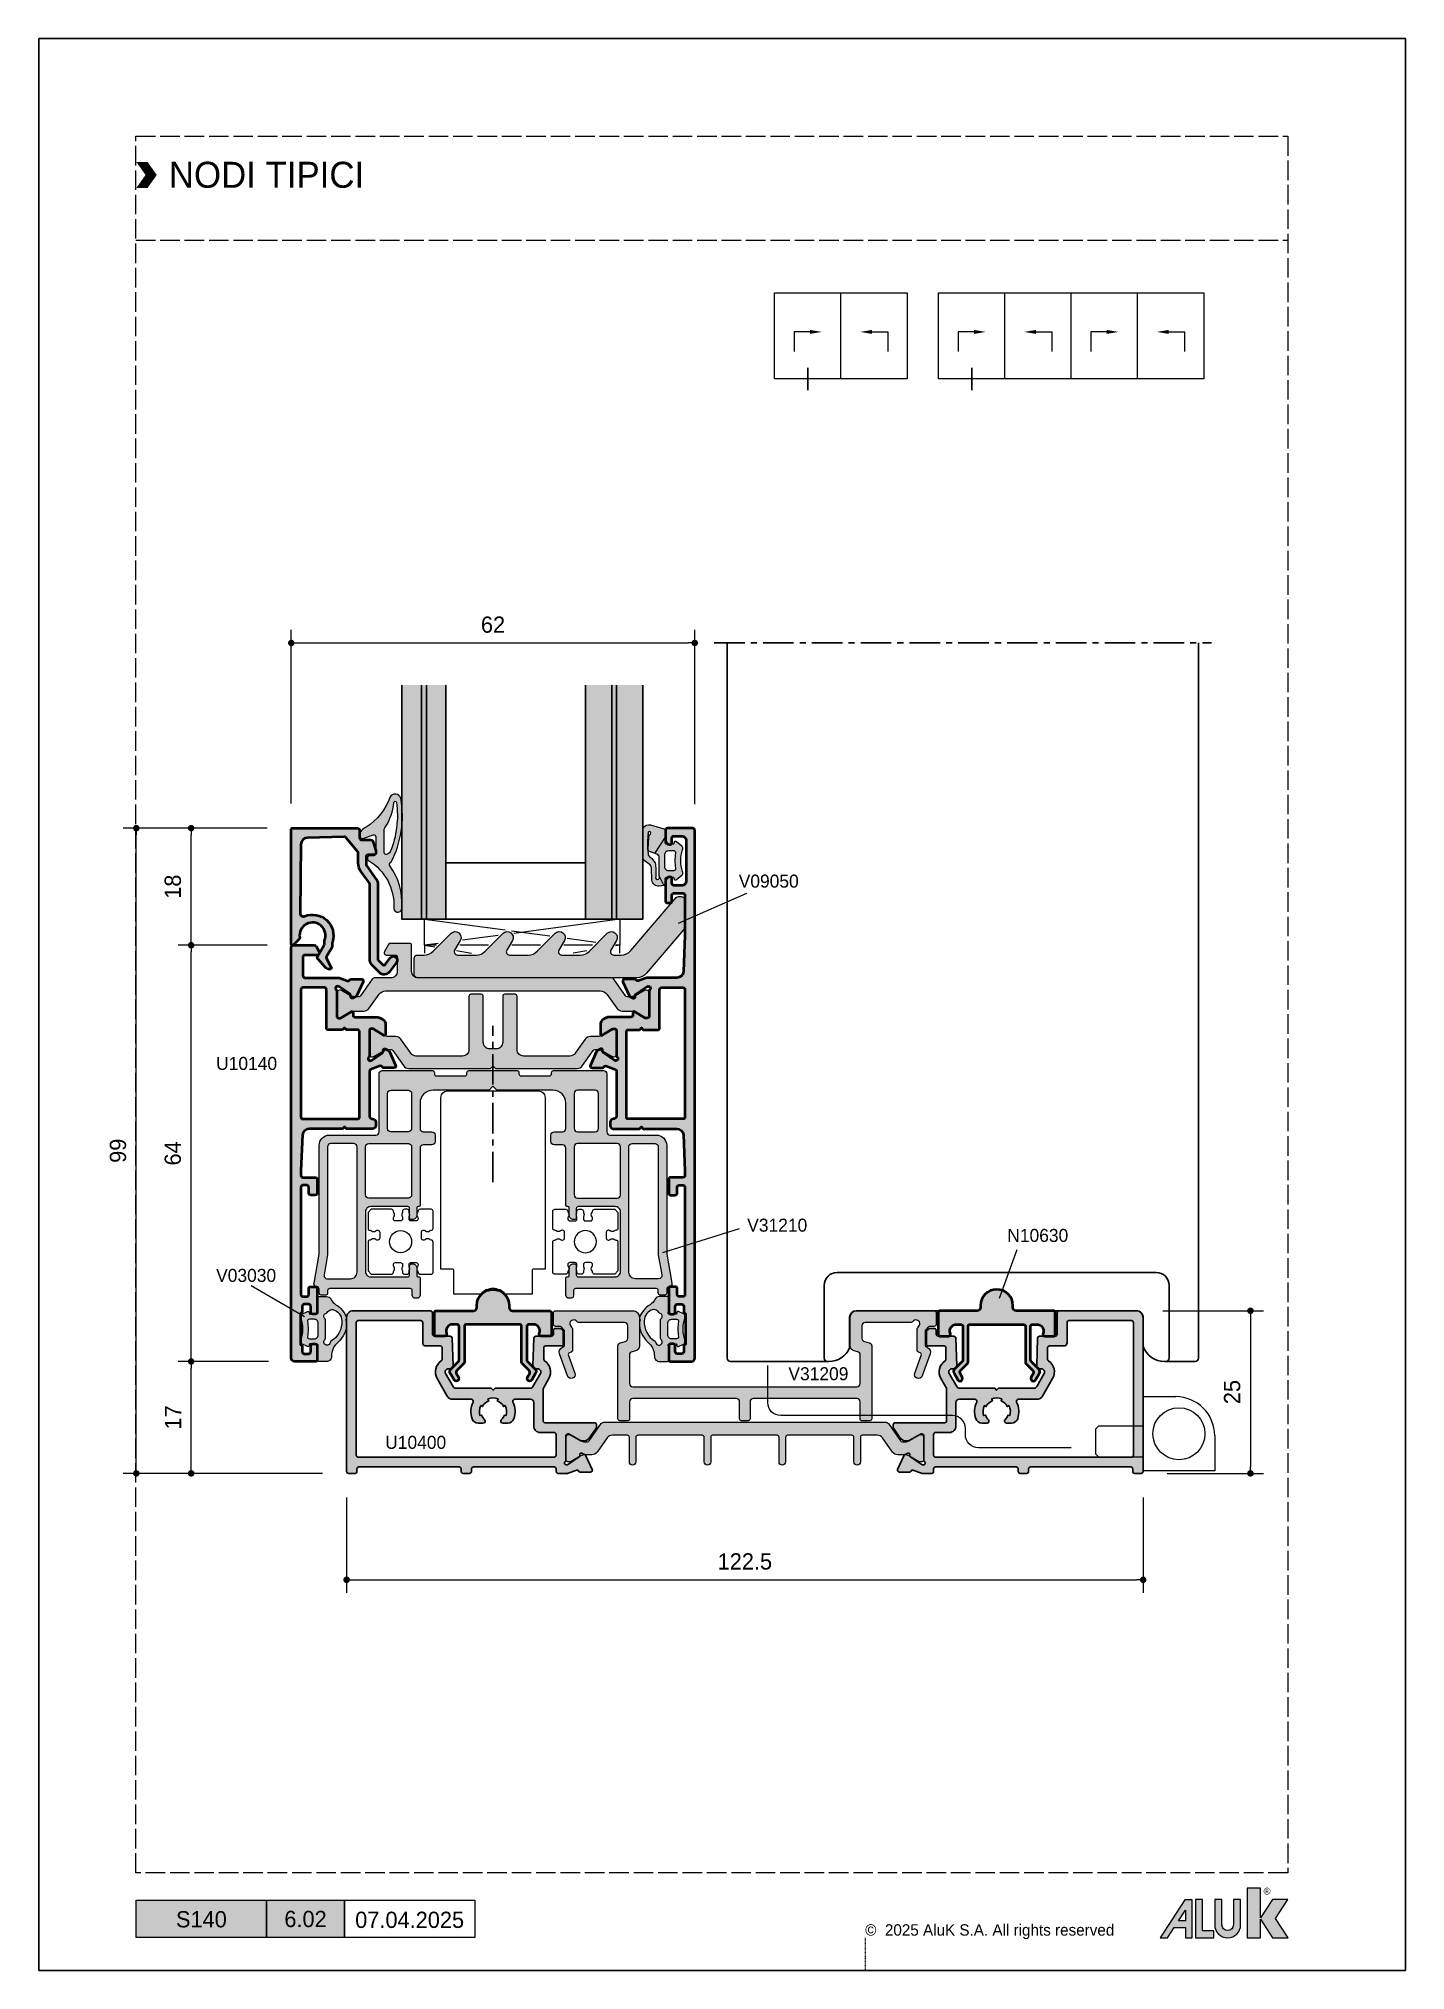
# Paper-space layout 'S6 02' of a CAD drawing. Header units: millimetres. Extents: x 194 to 404, y 37 to 334.
# The model-space entities are those that its viewports show. They can reach past a viewport. Long polylines and large blocks are cut down to what shows.
import ezdxf
from ezdxf.enums import TextEntityAlignment as Align

# ---------------------------------------------------------------- set-up
doc = ezdxf.new("R2010")
doc.units = ezdxf.units.MM
doc.header["$LTSCALE"] = 0.25
doc.header["$MEASUREMENT"] = 0
for name, pattern in [('ACAD_ISO02W100', [15, 12, -3]), ('CENTER', [2, 1.25, -0.25, 0.25, -0.25]), ('DOT2', [0.125, 0, -0.125])]:
    doc.linetypes.add(name, pattern=pattern)
doc.layers.get('0').update_dxf_attribs({"lineweight": 5})
doc.layers.get('Defpoints').update_dxf_attribs({"lineweight": 5})
for name, color, linetype, lineweight in [('01_Accessories', 102, 'Continuous', 9), ('01_Aluminum', 4, 'Continuous', 40), ('01_Axis', 1, 'CENTER', 15), ('01_Dimension', 251, 'Continuous', 9), ('01_External Border', 150, 'Continuous', 20), ('01_Fill Glass', 254, 'Continuous', 0), ('01_Fill Plastic', 253, 'Continuous', 0), ('01_Fill Polyamide', 10, 'Continuous', 0), ('01_Glazing', 6, 'Continuous', 25), ('01_Plastic', 3, 'Continuous', 20), ('01_Polyamide', 201, 'Continuous', 20), ('01_Text', 40, 'Continuous', 25), ('01_Thin line', 8, 'Continuous', 9)]:
    doc.layers.add(name, color=color, linetype=linetype, lineweight=lineweight)
for name, color, linetype in [('01_ALUK Logo', 7, 'Continuous'), ('ASSI', 1, 'CENTER'), ('FINE', 7, 'Continuous'), ('GOMMA', 3, 'Continuous'), ('GROSSA', 4, 'Continuous'), ('QUOTE', 254, 'Continuous'), ('VETRO', 6, 'Continuous')]:
    doc.layers.add(name, color=color, linetype=linetype)
for name, color, linetype, lineweight, true_color in [('01_Fill 2°material', 7, 'Continuous', 0, 0xbfbfbf), ('01_Fill Aluminum', 7, 'Continuous', 0, 0xdcdcdc), ('01_Fill Border Red', 7, 'Continuous', 20, 0xe2001a), ('01_Text [White]', 7, 'Continuous', 25, 0xffffff)]:
    doc.layers.add(name, color=color, linetype=linetype, lineweight=lineweight, true_color=true_color)
doc.layers.add('01_Fill Border Grey', color=7, linetype='Continuous', true_color=0x555655)
doc.layers.add('02_Block Frame', color=7, linetype='Continuous', lineweight=5, true_color=0xe2001a, plot=False)
doc.layers.add('02_Layout Grid', color=252, linetype='DOT2', lineweight=5, plot=False, transparency=0.5)
doc.styles.add('ALUK Main&Secondary Titles', font='GOTHIC.TTF')
doc.styles.add('Aluk Text', font='GOTHIC.TTF')
doc.styles.get("Standard").update_dxf_attribs({"font": 'arial.ttf'})
doc.dimstyles.new('ALUK Manual 1-1', dxfattribs={"dimtxt": 2.5, "dimasz": 1, "dimexe": 2, "dimexo": 4, "dimgap": 1.5, "dimtad": 3, "dimdec": 1, "dimdsep": 46, "dimtxsty": 'Aluk Text', "dimblk": 'DOT', "dimcen": 0, "dimclrd": 256, "dimclre": 256, "dimclrt": 2, "dimaunit": 1, "dimadec": 0, "dimazin": 0, "dimtfac": 0.7, "dimtdec": 1, "dimtmove": 0, "dimatfit": 3, "dimldrblk": 'DOT', "dimfxl": 1, "dimtolj": 2, "dimlwd": -1, "dimlwe": -1, "dimarcsym": 0})

psp = doc.layouts.new('S6 02')

msp = doc.modelspace()

# ---------------------------------------------------------------- texts
at = {"layer": '01_Text', "style": 'Aluk Text'}
for s, p in [('V09050', (367.565, 166.469)), ('U10140', (287.264, 138.439)), ('V31210', (368.872, 113.572)), ('N10630', (408.832, 111.995)), ('V03030', (287.264, 105.851)), ('V31209', (375.197, 90.732)), ('U10400', (313.247, 80.183))]:
    msp.add_text(s, height=2, dxfattribs=at).set_placement(p)
at = {"layer": '01_Text', "insert": (280.001, 276.04), "char_height": 4, "attachment_point": 4, "style": 'ALUK Main&Secondary Titles'}
msp.add_mtext_dynamic_manual_height_columns('NODI TIPICI', width=120.62971, gutter_width=15, heights=[0], dxfattribs=at)
at = {"layer": '01_Text', "style": 'ALUK Main&Secondary Titles'}
msp.add_attdef('07.04.2025', text='', height=2.5, dxfattribs=at).set_placement((317.001, 7.771), align=Align.MIDDLE)
at = {"layer": '01_Text [White]', "color": 7, "ltscale": 0.25, "true_color": 0xffffff, "style": 'Aluk Text'}
msp.add_attdef('6.02', text='', height=2.5, dxfattribs=at).set_placement((301.001, 7.903), align=Align.MIDDLE)

# ---------------------------------------------------------------- blocks, each defined once
blk = doc.blocks.new('serie_')
at = {"layer": '01_Text [White]', "color": 7, "true_color": 0xffffff, "insert": (10, -2.87), "char_height": 2.5, "attachment_point": 5, "style": 'ALUK Main&Secondary Titles'}
blk.add_mtext_dynamic_manual_height_columns('S140', width=20, gutter_width=12.5, heights=[0], dxfattribs=at)
blk = doc.blocks.new('U10140')
at = {"layer": '01_Fill Aluminum', "ltscale": 0.25}
h = blk.add_hatch(color=256, dxfattribs=at)
h.dxf.hatch_style = 1
h.paths.add_polyline_path([(28.2, -8.5), (27.9, -8.2), (28.2, -7.9), (28.2, -2.75, -0.400839), (29.15, -1.75), (34.7, -1.5), (35.4, -1.5, -0.414214), (35.7, -1.8), (35.7, -3.7, 0.414214), (36, -4), (38.1, -4, 0.414214), (38.4, -3.7), (38.4, -3, 0.414214), (38.1, -2.7), (37.2, -2.7, -0.414214), (36.9, -2.4), (36.9, -1.8, -0.414214), (37.2, -1.5), (53.7, -1.5, -0.414214), (54, -1.8), (54, -2.4, -0.414214), (53.7, -2.7), (52.8, -2.7, 0.414214), (52.5, -3), (52.5, -3.7, 0.414214), (52.8, -4), (56.4, -4, 0.414214), (56.7, -3.7), (56.7, -3.3, 0.414214), (56.4, -3), (55.5, -3, -0.414214), (55.2, -2.7), (55.2, -2, -0.414214), (55.5, -1.7), (56.25, -1.7, 0.267949), (56.51, -1.55, -0.267949), (56.77, -1.4), (61.23, -1.4, -0.267949), (61.49, -1.55, 0.267949), (61.75, -1.7), (62.5, -1.7, -0.414214), (62.8, -2), (62.8, -2.7, -0.414214), (62.5, -3), (61.6, -3, 0.414214), (61.3, -3.3), (61.3, -3.7, 0.414214), (61.6, -4), (63.7, -4, 0.414214), (64, -3.7), (64, -0.5, 0.414214), (63.5, 0), (0.3, 0, 0.414214), (0, -0.3), (0, -3.55, 0.267949), (0.15, -3.81), (0.93, -4.26, 0.131652), (1.08, -4.3, 0.569051), (1.5, -4), (1.5, -2.1, -0.414214), (1.8, -1.8), (4.7, -1.8, -0.414214), (5, -2.1), (5, -7.27, 0.086513), (5.02, -7.37), (5.49, -8.67, -0.392793), (5.36, -8.97), (5.34, -8.97, 0.294413), (5.21, -9.19), (5.2, -10.76, 0.548619), (5.62, -11.04), (7.73, -10.09, 0.177976), (7.87, -9.95), (8.11, -9.44, 0.717549), (7.87, -9.15, -0.329769), (7.53, -9.03), (6.41, -7.4), (6.33, -7.22, -0.855531), (6.82, -6.9, 0.213411), (7.05, -7), (10.9, -7, -0.414214), (11.2, -7.3), (11.2, -7.61), (10.23, -9.2, 0.585524), (10.4, -9.5), (10.75, -9.5, -0.414214), (11.05, -9.8), (11.05, -13.21, 0.181148), (11.3, -13.87, 0.307022), (12.22, -14.5), (13.65, -14.5, 0.585524), (13.82, -14.2), (12.85, -12.61), (12.85, -12.3, -0.414214), (13.15, -12), (17, -12, 0.213411), (17.23, -11.9, -0.85546), (17.72, -12.22), (17.64, -12.4), (16.52, -14.03, -0.267949), (16.25, -14.16), (16.13, -14.15, 0.57735), (15.94, -14.44), (16.18, -14.95, 0.177976), (16.32, -15.09), (18.43, -16.04, 0.544467), (18.85, -15.76), (18.84, -14.19, 0.303984), (18.7, -13.97, -0.402738), (18.56, -13.67), (19.09, -12.2, -0.316363), (19.38, -12), (26.2, -12, -0.414214), (26.7, -12.5, 0.414214), (27.2, -13), (27.7, -13, 0.414214), (28.2, -12.5)])
h.paths.add_polyline_path([(26.4, -10.5), (13.3, -10.5, -0.414214), (13, -10.2), (13, -8.5), (12.7, -8.2), (13, -7.9), (13, -5.7, 0.414214), (12.7, -5.4), (6.8, -5.4, -0.414214), (6.5, -5.1), (6.5, -1.8, -0.414214), (6.8, -1.5), (26.4, -1.5, -0.414214), (26.7, -1.8), (26.7, -10.2, -0.414214)], flags=16)
h.paths.add_polyline_path([(64, -58.3, 0.414214), (63.7, -58), (61.6, -58, 0.414214), (61.3, -58.3), (61.3, -58.7, 0.414214), (61.6, -59), (62.5, -59, -0.414214), (62.8, -59.3), (62.8, -60, -0.414214), (62.5, -60.3), (61.75, -60.3, 0.267949), (61.49, -60.45, -0.267949), (61.23, -60.6), (56.77, -60.6, -0.267949), (56.51, -60.45, 0.267949), (56.25, -60.3), (55.5, -60.3, -0.414214), (55.2, -60), (55.2, -59.3, -0.414214), (55.5, -59), (56.4, -59, 0.414214), (56.7, -58.7), (56.7, -58.3, 0.414214), (56.4, -58), (52.8, -58, 0.414214), (52.5, -58.3), (52.5, -59, 0.414214), (52.8, -59.3), (53.7, -59.3, -0.414214), (54, -59.6), (54, -60.2, -0.414214), (53.7, -60.5), (37.2, -60.5, -0.414214), (36.9, -60.2), (36.9, -59.6, -0.414214), (37.2, -59.3), (38.1, -59.3, 0.414214), (38.4, -59), (38.4, -58.3, 0.414214), (38.1, -58), (36, -58, 0.414214), (35.7, -58.3), (35.7, -60.2, -0.414214), (35.4, -60.5), (34.7, -60.5), (29.15, -60.25, -0.400839), (28.2, -59.25), (28.2, -54.1), (27.9, -53.8), (28.2, -53.5), (28.2, -49.5, 0.414214), (27.7, -49), (27.2, -49, 0.414214), (26.7, -49.5, -0.414214), (26.2, -50), (19.38, -50, -0.316363), (19.09, -49.8), (18.56, -48.33, -0.392793), (18.69, -48.03), (18.7, -48.03, 0.294413), (18.84, -47.81), (18.85, -46.24, 0.548619), (18.43, -45.96), (16.32, -46.91, 0.177976), (16.18, -47.05), (15.94, -47.56, 0.717549), (16.18, -47.85, -0.329769), (16.52, -47.97), (17.64, -49.6), (17.72, -49.78, -0.855531), (17.23, -50.1, 0.213411), (17, -50), (13.15, -50, -0.414214), (12.85, -49.7), (12.85, -49.39), (13.82, -47.8, 0.585524), (13.65, -47.5), (12.22, -47.5, 0.307022), (11.3, -48.13, 0.181148), (11.05, -48.79), (11.05, -52.2, -0.414214), (10.75, -52.5), (10.4, -52.5, 0.585524), (10.23, -52.8), (11.2, -54.39), (11.2, -54.7, -0.414214), (10.9, -55), (7.05, -55, 0.213411), (6.82, -55.1, -0.85546), (6.33, -54.78), (6.41, -54.6), (7.53, -52.97, -0.267949), (7.8, -52.84), (7.92, -52.85, 0.57735), (8.11, -52.56), (7.87, -52.05, 0.177976), (7.73, -51.91), (5.62, -50.96, 0.544467), (5.2, -51.24), (5.21, -52.81, 0.303984), (5.35, -53.03, -0.402738), (5.49, -53.33), (5.02, -54.63, 0.086513), (5, -54.73), (5, -59.25, -0.400839), (4.05, -60.25), (-1.5, -60.5), (-7.7, -60.5, -0.414214), (-8, -60.2), (-8, -58.8, -0.414214), (-7.7, -58.5), (-6.8, -58.5, 0.414214), (-6.5, -58.2), (-6.5, -57.8, 0.414214), (-6.8, -57.5), (-9.8, -57.5, 0.414214), (-10.5, -58.2, 0.414214), (-10.2, -58.5), (-9.5, -58.5, -0.414214), (-9.2, -58.8), (-9.2, -60, -0.414214), (-9.9, -60.7), (-16.1, -60.7, -0.414214), (-16.8, -60), (-16.8, -58.8, -0.414214), (-16.5, -58.5), (-15.8, -58.5, 0.414214), (-15.5, -58.2, 0.414214), (-16.2, -57.5), (-17.7, -57.5, 0.414214), (-18, -57.8), (-18, -61.7, 0.414214), (-17.7, -62), (63.5, -62, 0.414214), (64, -61.5)])
h.paths.add_polyline_path([(26.4, -60.5), (6.8, -60.5, -0.414214), (6.5, -60.2), (6.5, -56.9, -0.414214), (6.8, -56.6), (12.7, -56.6, 0.414214), (13, -56.3), (13, -54.1), (12.7, -53.8), (13, -53.5), (13, -51.8, -0.414214), (13.3, -51.5), (26.4, -51.5, -0.414214), (26.7, -51.8), (26.7, -60.2, -0.414214)], flags=16)
at = {"layer": '01_Fill Polyamide', "ltscale": 0.25}
h = blk.add_hatch(color=256, dxfattribs=at)
h.dxf.hatch_style = 1
h.paths.add_polyline_path([(7.01, -14.5, -0.243523), (7.52, -13.52), (9.69, -11.99, 0.243523), (10.11, -11.17), (10.11, -9.71, -0.131571), (10.27, -9.11), (11.08, -7.71, 0.131571), (11.11, -7.61), (11.11, -7.4, 0.414214), (10.71, -7), (7.31, -7, 0.414214), (6.91, -7.4), (6.91, -7.61, 0.131571), (6.94, -7.71), (7.75, -9.11, -0.131571), (7.91, -9.71), (7.91, -10.4, -0.243523), (7.78, -10.64), (5.22, -12.45, 0.243523), (5.01, -12.86), (5.01, -15.3, -0.414214), (4.01, -16.3), (1.81, -16.3, -0.414214), (1.51, -16), (1.51, -14.6, 0.474297), (1.15, -14.31, 0.183081), (0.94, -14.34), (-0.14, -14.96, 0.267949), (-0.29, -15.22), (-0.29, -18.2, 0.414214), (0.01, -18.5), (4.01, -18.5, -0.414214), (5.01, -19.5), (5.01, -49.14, 0.243523), (5.22, -49.55), (7.78, -51.36, -0.243523), (7.91, -51.6), (7.91, -52.29, -0.131571), (7.75, -52.89), (6.94, -54.29, 0.131571), (6.91, -54.39), (6.91, -54.6, 0.414214), (7.31, -55), (10.71, -55, 0.414214), (11.11, -54.6), (11.11, -54.39, 0.131571), (11.08, -54.29), (10.27, -52.89, -0.131571), (10.11, -52.29), (10.11, -50.83, 0.243523), (9.69, -50.01), (7.52, -48.48, -0.243523), (7.01, -47.5)])
h = blk.add_hatch(color=256, dxfattribs=at)
h.dxf.hatch_style = 1
h.paths.add_polyline_path([(18.93, -18.07, 0.243523), (18.51, -17.25), (16.16, -15.59, -0.243523), (16.03, -15.35), (16.03, -14.89, -0.131571), (16.2, -14.29), (17.11, -12.71, 0.131571), (17.13, -12.61), (17.13, -12.4, 0.414214), (16.73, -12), (13.33, -12, 0.414214), (12.93, -12.4), (12.93, -12.61, 0.131571), (12.96, -12.71), (13.87, -14.29, -0.131571), (14.03, -14.89), (14.03, -16.02, 0.243523), (14.46, -16.84), (16.61, -18.36, -0.243523), (17.03, -19.17), (17.03, -26.3, -0.414214), (16.03, -27.3), (7.83, -27.3, 0.414214), (7.53, -27.6), (7.53, -29.2, 0.414214), (7.83, -29.5), (14.93, -29.5, -0.414214), (15.93, -30.5), (15.93, -31.5, -0.414214), (14.93, -32.5), (7.83, -32.5, 0.414214), (7.53, -32.8), (7.53, -34.4, 0.414214), (7.83, -34.7), (16.03, -34.7, -0.414214), (17.03, -35.7), (17.03, -42.83, -0.243523), (16.61, -43.64), (14.46, -45.16, 0.243523), (14.03, -45.98), (14.03, -47.11, -0.131571), (13.87, -47.71), (12.96, -49.29, 0.131571), (12.93, -49.39), (12.93, -49.6, 0.414214), (13.33, -50), (16.73, -50, 0.414214), (17.13, -49.6), (17.13, -49.39, 0.131571), (17.11, -49.29), (16.2, -47.71, -0.131571), (16.03, -47.11), (16.03, -46.65, -0.243523), (16.16, -46.41), (18.51, -44.75, 0.243523), (18.93, -43.93), (18.93, -31.38, 0.198912), (18.91, -31.31), (18.66, -31.07, -0.414214), (18.66, -30.93), (18.91, -30.69, 0.198912), (18.93, -30.62)])
at = {"layer": '01_Aluminum'}
for points in [[(38.4, -3, 0.414214), (38.1, -2.7), (37.2, -2.7, -0.414214), (36.9, -2.4), (36.9, -1.8, -0.414214), (37.2, -1.5), (53.7, -1.5, -0.414214), (54, -1.8), (54, -2.4, -0.414214), (53.7, -2.7), (52.8, -2.7, 0.414214), (52.5, -3), (52.5, -3.7, 0.414214), (52.8, -4), (56.4, -4, 0.414214), (56.7, -3.7), (56.7, -3.3, 0.414214), (56.4, -3), (55.5, -3, -0.414214), (55.2, -2.7), (55.2, -2, -0.414214), (55.5, -1.7), (56.25, -1.7, 0.267949), (56.51, -1.55, -0.267949), (56.77, -1.4), (61.23, -1.4, -0.267949), (61.49, -1.55, 0.267949), (61.75, -1.7), (62.5, -1.7, -0.414214), (62.8, -2), (62.8, -2.7, -0.414214), (62.5, -3), (61.6, -3, 0.414214), (61.3, -3.3), (61.3, -3.7, 0.414214), (61.6, -4), (63.7, -4, 0.414214), (64, -3.7), (64, -0.5, 0.414214), (63.5, 0), (0.3, 0, 0.414214), (0, -0.3), (0, -3.55, 0.267949), (0.15, -3.81), (0.93, -4.26, 0.131652), (1.08, -4.3), (1.2, -4.3, 0.414214), (1.5, -4), (1.5, -2.1, -0.414214), (1.8, -1.8), (4.7, -1.8, -0.414214), (5, -2.1), (5, -7.27, 0.086513), (5.02, -7.37), (5.49, -8.67, -0.392793), (5.36, -8.97), (5.34, -8.97, 0.294413), (5.21, -9.19), (5.2, -10.76, 0.548619), (5.62, -11.04), (7.73, -10.09, 0.177976), (7.87, -9.95), (8.11, -9.44, 0.57735), (7.92, -9.15), (7.8, -9.16, -0.267949), (7.53, -9.03), (6.41, -7.4), (6.33, -7.22, -0.85546), (6.82, -6.9, 0.213411), (7.05, -7), (10.9, -7, -0.414214), (11.2, -7.3), (11.2, -7.52, -0.137872), (11.16, -7.68), (10.23, -9.2, 0.585524), (10.4, -9.5), (10.75, -9.5, -0.414214), (11.05, -9.8), (11.05, -13.21, 0.137872), (11.2, -13.73), (11.37, -14.02, 0.261413), (12.22, -14.5), (13.65, -14.5, 0.585524), (13.82, -14.2), (12.89, -12.68, -0.137872), (12.85, -12.52), (12.85, -12.3, -0.414214), (13.15, -12), (17, -12, 0.213411), (17.23, -11.9, -0.85546), (17.72, -12.22), (17.64, -12.4), (16.52, -14.03, -0.267949), (16.25, -14.16), (16.13, -14.15, 0.57735), (15.94, -14.44), (16.18, -14.95, 0.177976), (16.32, -15.09), (18.43, -16.04, 0.548619), (18.85, -15.76), (18.84, -14.19, 0.294413), (18.7, -13.97), (18.69, -13.97, -0.392793), (18.56, -13.67), (19.09, -12.2, -0.316363), (19.38, -12), (26.2, -12, -0.414214), (26.7, -12.5, 0.414214), (27.2, -13), (27.7, -13, 0.414214), (28.2, -12.5), (28.2, -8.5), (27.9, -8.2), (28.2, -7.9), (28.2, -2.75, -0.400839), (29.15, -1.75), (34.7, -1.5), (35.4, -1.5, -0.414214), (35.7, -1.8), (35.7, -3.7, 0.414214), (36, -4), (38.1, -4, 0.414214), (38.4, -3.7)], [(13, -7.9), (13, -5.7, 0.414214), (12.7, -5.4), (6.8, -5.4, -0.414214), (6.5, -5.1), (6.5, -1.8, -0.414214), (6.8, -1.5), (26.4, -1.5, -0.414214), (26.7, -1.8), (26.7, -10.2, -0.414214), (26.4, -10.5), (13.3, -10.5, -0.414214), (13, -10.2), (13, -8.5), (12.7, -8.2)], [(36.9, -60.2, 0.414214), (37.2, -60.5), (53.7, -60.5, 0.414214), (54, -60.2), (54, -59.6, 0.414214), (53.7, -59.3), (52.8, -59.3, -0.414214), (52.5, -59), (52.5, -58.3, -0.414214), (52.8, -58), (56.4, -58, -0.414214), (56.7, -58.3), (56.7, -58.7, -0.414214), (56.4, -59), (55.5, -59, 0.414214), (55.2, -59.3), (55.2, -60, 0.414214), (55.5, -60.3), (56.25, -60.3, -0.267949), (56.51, -60.45, 0.267949), (56.77, -60.6), (61.23, -60.6, 0.267949), (61.49, -60.45, -0.267949), (61.75, -60.3), (62.5, -60.3, 0.414214), (62.8, -60), (62.8, -59.3, 0.414214), (62.5, -59), (61.6, -59, -0.414214), (61.3, -58.7), (61.3, -58.3, -0.414214), (61.6, -58), (63.7, -58, -0.414214), (64, -58.3), (64, -61.5, -0.414214), (63.5, -62), (-17.7, -62, -0.414214), (-18, -61.7), (-18, -57.8, -0.414214), (-17.7, -57.5), (-16.2, -57.5, -0.414214), (-15.5, -58.2, -0.414214), (-15.8, -58.5), (-16.5, -58.5, 0.414214), (-16.8, -58.8), (-16.8, -60, 0.414214), (-16.1, -60.7), (-9.9, -60.7, 0.414214), (-9.2, -60), (-9.2, -58.8, 0.414214), (-9.5, -58.5), (-10.2, -58.5, -0.414214), (-10.5, -58.2, -0.414214), (-9.8, -57.5), (-6.8, -57.5, -0.414214), (-6.5, -57.8), (-6.5, -58.2, -0.414214), (-6.8, -58.5), (-7.7, -58.5, 0.414214), (-8, -58.8), (-8, -60.2, 0.414214), (-7.7, -60.5), (-1.5, -60.5), (4.05, -60.25, 0.400839), (5, -59.25), (5, -54.73, -0.086513), (5.02, -54.63), (5.49, -53.33, 0.392793), (5.36, -53.03), (5.34, -53.03, -0.294413), (5.21, -52.81), (5.2, -51.24, -0.548619), (5.62, -50.96), (7.73, -51.91, -0.177976), (7.87, -52.05), (8.11, -52.56, -0.57735), (7.92, -52.85), (7.8, -52.84, 0.267949), (7.53, -52.97), (6.41, -54.6), (6.33, -54.78, 0.85546), (6.82, -55.1, -0.213411), (7.05, -55), (10.9, -55, 0.414214), (11.2, -54.7), (11.2, -54.48, 0.137872), (11.16, -54.32), (10.23, -52.8, -0.585524), (10.4, -52.5), (10.75, -52.5, 0.414214), (11.05, -52.2), (11.05, -48.79, -0.137872), (11.2, -48.27), (11.37, -47.98, -0.261413), (12.22, -47.5), (13.65, -47.5, -0.585524), (13.82, -47.8), (12.89, -49.32, 0.137872), (12.85, -49.48), (12.85, -49.7, 0.414214), (13.15, -50), (17, -50, -0.213411), (17.23, -50.1, 0.85546), (17.72, -49.78), (17.64, -49.6), (16.52, -47.97, 0.267949), (16.25, -47.84), (16.13, -47.85, -0.57735), (15.94, -47.56), (16.18, -47.05, -0.177976), (16.32, -46.91), (18.43, -45.96, -0.548619), (18.85, -46.24), (18.84, -47.81, -0.294413), (18.7, -48.03), (18.69, -48.03, 0.392793), (18.56, -48.33), (19.09, -49.8, 0.316363), (19.38, -50), (26.2, -50, 0.414214), (26.7, -49.5, -0.414214), (27.2, -49), (27.7, -49, -0.414214), (28.2, -49.5), (28.2, -53.5), (27.9, -53.8), (28.2, -54.1), (28.2, -59.25, 0.400839), (29.15, -60.25), (34.7, -60.5), (35.4, -60.5, 0.414214), (35.7, -60.2), (35.7, -58.3, -0.414214), (36, -58), (38.1, -58, -0.414214), (38.4, -58.3), (38.4, -59, -0.414214), (38.1, -59.3), (37.2, -59.3, 0.414214), (36.9, -59.6)], [(6.5, -60.2, 0.414214), (6.8, -60.5), (26.4, -60.5, 0.414214), (26.7, -60.2), (26.7, -51.8, 0.414214), (26.4, -51.5), (13.3, -51.5, 0.414214), (13, -51.8), (13, -53.5), (12.7, -53.8), (13, -54.1), (13, -56.3, -0.414214), (12.7, -56.6), (6.8, -56.6, 0.414214), (6.5, -56.9)]]:
    blk.add_lwpolyline(points, format="xyb", close=True, dxfattribs=at)
at = {"layer": '01_Polyamide'}
for points in [[(9.69, -11.99), (7.52, -13.52, 0.243523), (7.01, -14.5), (7.01, -47.5, 0.243523), (7.52, -48.48), (9.69, -50.01, -0.243523), (10.11, -50.83), (10.11, -52.29, 0.131571), (10.27, -52.89), (11.08, -54.29, -0.131571), (11.11, -54.39), (11.11, -54.6, -0.414214), (10.71, -55), (7.31, -55, -0.414214), (6.91, -54.6), (6.91, -54.39, -0.131571), (6.94, -54.29), (7.75, -52.89, 0.131571), (7.91, -52.29), (7.91, -51.6, 0.243523), (7.78, -51.36), (5.22, -49.55, -0.243523), (5.01, -49.14), (5.01, -19.5, 0.414214), (4.01, -18.5), (0.01, -18.5, -0.414214), (-0.29, -18.2), (-0.29, -15.22, -0.267949), (-0.14, -14.96), (0.94, -14.34, -0.131652), (1.09, -14.3), (1.21, -14.3, -0.414214), (1.51, -14.6), (1.51, -16, 0.414214), (1.81, -16.3), (4.01, -16.3, 0.414214), (5.01, -15.3), (5.01, -12.86, -0.243523), (5.22, -12.45), (7.78, -10.64, 0.243523), (7.91, -10.4), (7.91, -9.71, 0.131571), (7.75, -9.11), (6.94, -7.71, -0.131571), (6.91, -7.61), (6.91, -7.4, -0.414214), (7.31, -7), (10.71, -7, -0.414214), (11.11, -7.4), (11.11, -7.61, -0.131571), (11.08, -7.71), (10.27, -9.11, 0.131571), (10.11, -9.71), (10.11, -11.17, -0.243523)], [(15.93, -30.5, 0.414214), (14.93, -29.5), (7.83, -29.5, -0.414214), (7.53, -29.2), (7.53, -27.6, -0.414214), (7.83, -27.3), (16.03, -27.3, 0.414214), (17.03, -26.3), (17.03, -19.17, 0.243523), (16.61, -18.36), (14.46, -16.84, -0.243523), (14.03, -16.02), (14.03, -14.89, 0.131571), (13.87, -14.29), (12.96, -12.71, -0.131571), (12.93, -12.61), (12.93, -12.4, -0.414214), (13.33, -12), (16.73, -12, -0.414214), (17.13, -12.4), (17.13, -12.61, -0.131571), (17.11, -12.71), (16.2, -14.29, 0.131571), (16.03, -14.89), (16.03, -15.35, 0.243523), (16.16, -15.59), (18.51, -17.25, -0.243523), (18.93, -18.07), (18.93, -30.62, -0.198912), (18.91, -30.69), (18.66, -30.93, 0.414214), (18.66, -31.07), (18.91, -31.31, -0.198912), (18.93, -31.38), (18.93, -43.93, -0.243523), (18.51, -44.75), (16.16, -46.41, 0.243523), (16.03, -46.65), (16.03, -47.11, 0.131571), (16.2, -47.71), (17.11, -49.29, -0.131571), (17.13, -49.39), (17.13, -49.6, -0.414214), (16.73, -50), (13.33, -50, -0.414214), (12.93, -49.6), (12.93, -49.39, -0.131571), (12.96, -49.29), (13.87, -47.71, 0.131571), (14.03, -47.11), (14.03, -45.98, -0.243523), (14.46, -45.16), (16.61, -43.64, 0.243523), (17.03, -42.83), (17.03, -35.7, 0.414214), (16.03, -34.7), (7.83, -34.7, -0.414214), (7.53, -34.4), (7.53, -32.8, -0.414214), (7.83, -32.5), (14.93, -32.5, 0.414214), (15.93, -31.5)]]:
    blk.add_lwpolyline(points, format="xyb", close=True, dxfattribs=at)
blk = doc.blocks.new('V09050')
at = {"layer": '01_Fill Plastic'}
blk.add_hatch(color=256, dxfattribs=at).paths.add_polyline_path([(0.78, -5.64, 0.178558), (0.9, -5.32), (0.9, -1, 0.414214), (0.4, -0.5), (0.01, -0.5, 0.219427), (-0.37, -0.68), (-7.31, -8.8, -0.219427), (-8.83, -9.5), (-9.95, -9.5, -0.57735), (-10.39, -8.75), (-9.52, -7.25, 0.876976), (-10.94, -6.16), (-13.69, -8.91, -0.198912), (-15.1, -9.5), (-17.95, -9.5, -0.57735), (-18.39, -8.75), (-17.52, -7.25, 0.876976), (-18.94, -6.16), (-21.69, -8.91, -0.198912), (-23.1, -9.5), (-25.95, -9.5, -0.57735), (-26.39, -8.75), (-25.52, -7.25, 0.876976), (-26.94, -6.16), (-29.69, -8.91, -0.198912), (-31.1, -9.5), (-33.95, -9.5, -0.57735), (-34.39, -8.75), (-33.52, -7.25, 0.876976), (-34.94, -6.16), (-37.69, -8.91, -0.198912), (-39.1, -9.5), (-40.1, -9.5, 0.414214), (-40.6, -10), (-40.6, -12.5, 0.414214), (-40.1, -13), (-6.43, -13, 0.219427), (-4.91, -12.3)])
at = {"layer": '01_Plastic'}
blk.add_lwpolyline([(-40.6, -10, -0.414214), (-40.1, -9.5), (-39.1, -9.5, 0.198912), (-37.69, -8.91), (-34.94, -6.16, -0.876976), (-33.52, -7.25), (-34.39, -8.75, 0.57735), (-33.95, -9.5), (-31.1, -9.5, 0.198912), (-29.69, -8.91), (-26.94, -6.16, -0.876976), (-25.52, -7.25), (-26.39, -8.75, 0.57735), (-25.95, -9.5), (-23.1, -9.5, 0.198912), (-21.69, -8.91), (-18.94, -6.16, -0.876976), (-17.52, -7.25), (-18.39, -8.75, 0.57735), (-17.95, -9.5), (-15.1, -9.5, 0.198912), (-13.69, -8.91), (-10.94, -6.16, -0.876976), (-9.52, -7.25), (-10.39, -8.75, 0.57735), (-9.95, -9.5), (-8.83, -9.5, 0.219427), (-7.31, -8.8), (-0.37, -0.68, -0.219427), (0.01, -0.5), (0.4, -0.5, -0.414214), (0.9, -1), (0.9, -5.32, -0.178558), (0.78, -5.64), (-4.91, -12.3, -0.219427), (-6.43, -13), (-40.1, -13, -0.414214), (-40.6, -12.5)], format="xyb", close=True, dxfattribs=at)
blk = doc.blocks.new('N10630')
at = {"layer": '01_Fill Aluminum', "ltscale": 0.25}
h = blk.add_hatch(color=256, dxfattribs=at)
h.dxf.hatch_style = 1
h.paths.add_polyline_path([(9, 14.1, 0.414214), (8.7, 14.4), (3, 14.4, -0.414214), (2.5, 14.9), (2.5, 15.2, 1), (-2.5, 15.2), (-2.5, 14.9, -0.414214), (-3, 14.4), (-8.7, 14.4, 0.414214), (-9, 14.1), (-9, 10.8, 0.414214), (-8.7, 10.5), (-7.4, 10.5, 0.535184), (-7.12, 10.92, -0.535184), (-6.2, 12.3), (-5.5, 12.3, -0.414214), (-5.2, 12), (-5.2, 6.82, -0.198912), (-5.29, 6.61), (-6.49, 5.41, 0.339454), (-6.56, 4.81), (-5.98, 3.8, 1), (-5.29, 4.2), (-5.64, 4.81, -0.339454), (-5.59, 5.17), (-4.49, 6.28, 0.198912), (-4.4, 6.49), (-4.4, 12, -0.414214), (-4.1, 12.3), (4.1, 12.3, -0.414214), (4.4, 12), (4.4, 6.49, 0.198912), (4.49, 6.28), (5.59, 5.17, -0.339454), (5.64, 4.81), (5.29, 4.2, 1), (5.98, 3.8), (6.56, 4.81, 0.339454), (6.49, 5.41), (5.29, 6.61, -0.198912), (5.2, 6.82), (5.2, 12, -0.414214), (5.5, 12.3), (6.2, 12.3, -0.535184), (7.12, 10.92, 0.535184), (7.4, 10.5), (8.7, 10.5, 0.414214), (9, 10.8)])
at = {"layer": '01_Aluminum'}
blk.add_lwpolyline([(-6.2, 12.3), (-5.5, 12.3, -0.414214), (-5.2, 12), (-5.2, 6.82, -0.198912), (-5.29, 6.61), (-6.49, 5.41, 0.339454), (-6.56, 4.81), (-5.98, 3.8, 1), (-5.29, 4.2), (-5.64, 4.81, -0.339454), (-5.59, 5.17), (-4.49, 6.28, 0.198912), (-4.4, 6.49), (-4.4, 12, -0.414214), (-4.1, 12.3), (4.1, 12.3, -0.414214), (4.4, 12), (4.4, 6.49, 0.198912), (4.49, 6.28), (5.59, 5.17, -0.339454), (5.64, 4.81), (5.29, 4.2, 1), (5.98, 3.8), (6.56, 4.81, 0.339454), (6.49, 5.41), (5.29, 6.61, -0.198912), (5.2, 6.82), (5.2, 12, -0.414214), (5.5, 12.3), (6.2, 12.3, -0.535184), (7.12, 10.92, 0.535184), (7.4, 10.5), (8.7, 10.5, 0.414214), (9, 10.8), (9, 14.1, 0.414214), (8.7, 14.4), (3, 14.4, -0.414214), (2.5, 14.9), (2.5, 15.2, 1), (-2.5, 15.2), (-2.5, 14.9, -0.414214), (-3, 14.4), (-8.7, 14.4, 0.414214), (-9, 14.1), (-9, 10.8, 0.414214), (-8.7, 10.5), (-7.4, 10.5, 0.535184), (-7.12, 10.92, -0.535184)], format="xyb", close=True, dxfattribs=at)
blk = doc.blocks.new('N10822')
at = {"layer": '01_Fill Aluminum', "ltscale": 0.25}
h = blk.add_hatch(color=256, dxfattribs=at)
h.dxf.hatch_style = 1
h.paths.add_polyline_path([(18.3, 0.1, 0.414214), (18.1, 0.3), (0.5, 0.3, 0.668179), (0.36, -0.04), (1.23, -0.92, 0.239713), (1.49, -1, -1.314619), (1.05, -4.83, 0.096472), (0.94, -4.81), (0.5, -4.81, -0.131652), (0.35, -4.77), (-1.45, -3.73, 0.32492), (-1.8, -3.77), (-3.06, -4.9, 0.221443), (-3.39, -5.68, 0.543658), (-3.1, -5.84), (-1.75, -5.11, -0.260828), (-1.45, -5.11), (0.03, -5.97, 0.131652), (0.18, -6.01), (0.73, -6.01, -0.077954), (0.82, -6.02, 0.639471), (4.76, -1.75, -0.535663), (5.22, -1.06), (15.84, -1.19, -0.402203), (16.83, -2.16), (16.99, -7.85, -0.237824), (16.88, -8.1), (14.69, -9.93, -0.175595), (14.5, -10), (12.9, -10, 0.153915), (11.76, -10.36), (9.83, -11.71, -0.153915), (9.54, -11.8), (-2.02, -11.8, 0.198912), (-2.73, -12.09), (-3.9, -13.27, 0.457988), (-3.79, -14.78), (-2.36, -15.88, 1), (-1.63, -14.92), (-2.62, -14.16, -0.452966), (-2.65, -13.71), (-2.03, -13.09, -0.198912), (-1.81, -13), (9.92, -13, 0.153915), (10.21, -12.91), (12.57, -11.25, -0.153915), (12.75, -11.2), (13.9, -11.2, -0.414214), (14.2, -11.5), (14.2, -12.4, 0.414214), (14.5, -12.7), (14.77, -12.7, 0.078702), (14.86, -12.69), (16.29, -12.22, 0.32492), (16.5, -11.93), (16.5, -10.5, -0.414214), (16.8, -10.2), (18, -10.2, 0.414214), (18.3, -9.9)])
at = {"layer": '01_Aluminum'}
blk.add_lwpolyline([(0.82, -6.02, 0.077954), (0.73, -6.01), (0.18, -6.01, -0.131652), (0.03, -5.97), (-1.45, -5.11, 0.260828), (-1.75, -5.11), (-3.1, -5.84, -0.568509), (-3.39, -5.67), (-3.39, -5.65, -0.212557), (-3.06, -4.9), (-1.8, -3.77, -0.32492), (-1.45, -3.73), (0.35, -4.77, 0.131652), (0.5, -4.81), (0.94, -4.81, -0.096472), (1.05, -4.83, 1.314619), (1.49, -1, -0.239713), (1.23, -0.92), (0.36, -0.04, -0.668179), (0.5, 0.3), (18.1, 0.3, -0.414214), (18.3, 0.1), (18.3, -9.9, -0.414216), (18, -10.2), (16.8, -10.2, 0.414214), (16.5, -10.5), (16.5, -11.93, -0.32492), (16.29, -12.22), (14.86, -12.69, -0.078702), (14.77, -12.7), (14.5, -12.7, -0.414214), (14.2, -12.4), (14.2, -11.5, 0.414214), (13.9, -11.2), (12.75, -11.2, 0.153915), (12.57, -11.25), (10.21, -12.91, -0.153915), (9.92, -13), (-1.81, -13, 0.198912), (-2.03, -13.09), (-2.65, -13.71, 0.452966), (-2.62, -14.16), (-1.63, -14.92, -1), (-2.36, -15.88), (-3.79, -14.78, -0.457988), (-3.9, -13.27), (-2.73, -12.09, -0.198912), (-2.02, -11.8), (9.54, -11.8, 0.153915), (9.83, -11.71), (11.76, -10.36, -0.153915), (12.9, -10), (14.5, -10, 0.175595), (14.69, -9.93), (16.88, -8.1, 0.237824), (16.99, -7.85), (16.83, -2.16, 0.402203), (15.84, -1.19), (5.23, -1.06, 0.542071), (4.76, -1.75, -0.639471)], format="xyb", close=True, dxfattribs=at)
blk = doc.blocks.new('V03030')
at = {"layer": '01_Fill 2°material', "ltscale": 0.25}
h = blk.add_hatch(color=256, dxfattribs=at)
h.dxf.hatch_style = 1
h.paths.add_polyline_path([(2.6, 2.9), (2.69, 2.55, -0.493042), (2.5, 2.3), (1.4, 2.3), (1.33, 2.55, 0.418496), (1.08, 2.69), (0.21, 2.28, 0.221695), (0.1, 2.05), (0.1, 1.76, 0.08472), (0.11, 1.66, -0.170664), (0.11, -1.66, 0.08472), (0.1, -1.76), (0.1, -2.05, 0.221695), (0.21, -2.28), (1.08, -2.69, 0.418496), (1.33, -2.55), (1.4, -2.3), (2.5, -2.3, -0.493042), (2.69, -2.55), (2.6, -2.9), (2.6, -4.7, 0.414214), (2.9, -5), (4, -5, 0.414214), (4.8, -4.2, -0.228088), (5.76, -2.04, 0.228712), (7.1, 0.97, 0.102869), (7.04, 1.2, -0.380462), (7.02, 1.57, 0.327737), (7.09, 1.72, 0.177234), (5.48, 3.73, -0.143501), (4.71, 4.56, 0.283896), (4, 5), (2.9, 5, 0.414214), (2.6, 4.7)])
h.paths.add_polyline_path([(4.69, 2.97, -0.152953), (4.98, 3, -0.349474), (6.36, 1.27, -0.278774), (4.7, -1.87, 0.128257), (4.59, -2.1, -1.366185), (3.75, -1.64, 0.206032), (3.85, -1.42), (3.85, 1.42, 0.206032), (3.75, 1.64, -0.577092), (3.89, 2.4, 0.132253), (4.11, 2.55, -0.123363)], flags=16)
h.paths.add_polyline_path([(2.75, 0.9), (2.75, -0.9, -0.414214), (2.15, -1.5), (1.38, -1.5, -0.473474), (1.08, -1.14, 0.099331), (1.08, 1.14, -0.473474), (1.38, 1.5), (2.15, 1.5, -0.414214)], flags=16)
at = {"layer": '01_Plastic'}
for points in [[(2.6, -2.9), (2.69, -2.55, 0.493042), (2.5, -2.3), (1.4, -2.3), (1.33, -2.55, -0.418496), (1.08, -2.69), (0.21, -2.28, -0.221695), (0.1, -2.05), (0.1, -1.76, -0.08472), (0.11, -1.66, 0.170664), (0.11, 1.66, -0.08472), (0.1, 1.76), (0.1, 2.05, -0.221695), (0.21, 2.28), (1.08, 2.69, -0.418496), (1.33, 2.55), (1.4, 2.3), (2.5, 2.3, 0.493042), (2.69, 2.55), (2.6, 2.9), (2.6, 4.7, -0.414214), (2.9, 5), (4, 5, -0.283896), (4.71, 4.56, 0.141119), (5.46, 3.74, -0.175605), (7.08, 1.76, -0.414638), (7.02, 1.57, 0.380462), (7.04, 1.2, -0.102869), (7.1, 0.97, -0.229245), (5.75, -2.05, 0.227349), (4.8, -4.2, -0.414214), (4, -5), (2.9, -5, -0.414214), (2.6, -4.7)], [(6.36, 1.27, -0.278774), (4.7, -1.87, 0.128257), (4.59, -2.1, -1.366185), (3.75, -1.64, 0.206032), (3.85, -1.42), (3.85, 1.42, 0.206032), (3.75, 1.64, -0.577092), (3.89, 2.4, 0.132253), (4.11, 2.55, -0.123363), (4.69, 2.97, -0.152953), (4.98, 3, -0.349474)]]:
    blk.add_lwpolyline(points, format="xyb", close=True, dxfattribs=at)
blk.add_lwpolyline([(2.75, -0.9), (2.75, 0.9, 0.414214), (2.15, 1.5), (1.38, 1.5, 0.473474), (1.08, 1.14, -0.099331), (1.08, -1.14, 0.473474), (1.38, -1.5), (2.15, -1.5, 0.414214), (2.75, -0.9)], format="xyb", dxfattribs=at)
blk = doc.blocks.new('809120')
at = {"layer": '01_Fill Plastic', "ltscale": 0.25}
h = blk.add_hatch(color=256, dxfattribs=at)
h.dxf.hatch_style = 1
h.paths.add_polyline_path([(-9.32, -2.78, 1.248095), (-9.27, -3.97, 0.180641), (-2.91, -2.16, -0.571388), (-2.39, -2.31, 0.168668), (7.45, -3.84, 0.698506), (7.61, -2.17, -0.159099), (3.03, 1.47, 0.302817), (1.73, 2.5, 0.536771), (1.31, 1.97), (1.84, 0.39, -0.511773), (1.55, 0), (-1.05, 0, -0.414214), (-1.35, 0.3), (-1.35, 0.9, 0.752498), (-2.1, 1.11, -0.27203)])
h.paths.add_polyline_path([(-0.88, -1.3), (2.72, -1.3, -0.138334), (3.09, -1.49, 0.117417), (6.79, -2.77, -0.964685), (6.87, -3.15, -0.136865), (-0.77, -2.2, -0.234974), (-1.15, -1.61, -0.505344)], flags=16)
at = {"layer": '01_Plastic'}
for points in [[(-1.35, 0.9, 0.752498), (-2.1, 1.11, -0.27203), (-9.32, -2.78, 1.248095), (-9.27, -3.97, 0.180641), (-2.91, -2.16, -0.571388), (-2.39, -2.31, 0.168668), (7.45, -3.84, 0.698506), (7.61, -2.17, -0.159099), (3.03, 1.47, 0.302817), (1.73, 2.5, 0.536771), (1.31, 1.97), (1.84, 0.39, -0.511773), (1.55, 0), (-1.05, 0, -0.414214), (-1.35, 0.3)], [(6.87, -3.15, -0.136865), (-0.77, -2.2, -0.234974), (-1.15, -1.61, -0.505344), (-0.88, -1.3), (2.72, -1.3, -0.138334), (3.09, -1.49, 0.117417), (6.79, -2.77, -0.964685)]]:
    blk.add_lwpolyline(points, format="xyb", close=True, dxfattribs=at)
blk = doc.blocks.new('V31210')
at = {"layer": '01_Fill Plastic', "ltscale": 0.25}
h = blk.add_hatch(color=256, dxfattribs=at)
h.dxf.hatch_style = 1
h.paths.add_polyline_path([(17.5, -1.1, 0.414214), (17, -0.6), (9.3, -0.6, 0.56391), (8.98, -1.01, -0.511918), (8.7, -1.4), (4.3, -1.4, -0.414214), (4, -1.1), (4, -0.9, 0.414214), (3.7, -0.6), (-3.7, -0.6, 0.56391), (-4.02, -1.01, -0.511918), (-4.3, -1.4), (-8.7, -1.4, -0.414214), (-9, -1.1), (-9, -0.9, 0.414214), (-9.3, -0.6), (-17, -0.6, 0.414214), (-17.5, -1.1), (-17.5, -10, -0.414214), (-18, -10.5), (-25.1, -10.5, 0.414214), (-26.7, -12.1), (-26.7, -28.75), (-27.49, -33.25, 0.06072), (-27.5, -33.37, 0.436678), (-27.1, -33.8, -0.414214), (-26.7, -34.2), (-26.7, -34.8, 0.414214), (-26.4, -35.1), (-25.7, -35.1, 0.414214), (-25.4, -34.8), (-25.4, -34.4, -0.414214), (-25.1, -34.1), (-12.7, -34.1, -0.414214), (-12.4, -34.4), (-12.4, -35.1, 0.474498), (-11.8, -35.59, 0.474498), (-11.2, -35.1), (-11.2, -32.5, 0.513478), (-11.45, -32.29, -0.487928), (-11.7, -32.1), (-11.7, -31, 0.439778), (-12.46, -30.3, 0.453476), (-12.8, -30.6), (-12.8, -32, -0.414214), (-13.1, -32.3), (-18.79, -32.3, -0.414214), (-19.59, -31.5), (-19.59, -22.3, -0.414214), (-18.79, -21.5), (-13.1, -21.5, -0.414214), (-12.8, -21.8), (-12.8, -23.2, 0.453476), (-12.46, -23.5, 0.439778), (-11.7, -22.8), (-11.7, -21.7, -0.414214), (-11.5, -21.5), (-11.4, -21.5, 0.414214), (-11.2, -21.3), (-11.2, -12.5, -0.414214), (-10.7, -12), (-9.4, -12, 0.414214), (-8.9, -11.5), (-8.9, -10.5, 0.414214), (-9.4, -10), (-10.7, -10, -0.414214), (-11.2, -9.5), (-11.2, -5.6, -0.414214), (-9.2, -3.6), (-0.6, -3.6), (0, -3), (0.6, -3.6), (9.2, -3.6, -0.414214), (11.2, -5.6), (11.2, -9.5, -0.414214), (10.7, -10), (9.4, -10, 0.414214), (8.9, -10.5), (8.9, -11.5, 0.414214), (9.4, -12), (10.7, -12, -0.414214), (11.2, -12.5), (11.2, -21.3, 0.513478), (11.45, -21.51, -0.487928), (11.7, -21.7), (11.7, -22.8, 0.439778), (12.46, -23.5, 0.453476), (12.8, -23.2), (12.8, -21.8, -0.414214), (13.1, -21.5), (18.79, -21.5, -0.414214), (19.59, -22.3), (19.59, -31.5, -0.414214), (18.79, -32.3), (13.1, -32.3, -0.414214), (12.8, -32), (12.8, -30.6, 0.453476), (12.46, -30.3, 0.439778), (11.7, -31), (11.7, -32.1, -0.414214), (11.5, -32.3), (11.4, -32.3, 0.414214), (11.2, -32.5), (11.2, -35.1, 0.474498), (11.8, -35.59, 0.474498), (12.4, -35.1), (12.4, -34.4, -0.414214), (12.7, -34.1), (25.1, -34.1, -0.414214), (25.4, -34.4), (25.4, -34.8, 0.414214), (25.7, -35.1), (26.4, -35.1, 0.414214), (26.7, -34.8), (26.7, -34.2, -0.414214), (27.1, -33.8, 0.414214), (27.5, -33.4, 0.076148), (27.49, -33.25), (26.7, -28.75), (26.7, -12.1, 0.414214), (25.1, -10.5), (18, -10.5, -0.414214), (17.5, -10)])
h.paths.add_polyline_path([(-12.5, -4.1), (-12.5, -9.5, -0.414214), (-13, -10), (-15.7, -10, -0.414214), (-16.2, -9.5), (-16.2, -4.1, -0.414214), (-15.7, -3.6), (-13, -3.6, -0.414214)], flags=16)
h.paths.add_polyline_path([(-13, -11.8, -0.414214), (-12.5, -12.3), (-12.5, -19.7, -0.414214), (-13, -20.2), (-19.09, -20.2, -0.414214), (-19.59, -19.7), (-19.59, -12.3, -0.414214), (-19.09, -11.8)], flags=16)
h.paths.add_polyline_path([(-20.89, -12.3), (-20.89, -31.6, -0.414214), (-21.89, -32.6), (-25.46, -32.6, -0.466308), (-25.95, -32.01), (-25.41, -28.91, 0.043661), (-25.4, -28.82), (-25.4, -12.3, -0.414214), (-24.9, -11.8), (-21.39, -11.8, -0.414214)], flags=16)
h.paths.add_polyline_path([(12.5, -4.1, -0.414214), (13, -3.6), (15.7, -3.6, -0.414214), (16.2, -4.1), (16.2, -9.5, -0.414214), (15.7, -10), (13, -10, -0.414214), (12.5, -9.5)], flags=16)
h.paths.add_polyline_path([(13, -11.8), (19.09, -11.8, -0.414214), (19.59, -12.3), (19.59, -19.7, -0.414214), (19.09, -20.2), (13, -20.2, -0.414214), (12.5, -19.7), (12.5, -12.3, -0.414214)], flags=16)
h.paths.add_polyline_path([(21.39, -11.8), (24.9, -11.8, -0.414214), (25.4, -12.3), (25.4, -28.82, 0.043661), (25.41, -28.91), (25.95, -32.01, -0.466308), (25.46, -32.6), (21.89, -32.6, -0.414214), (20.89, -31.6), (20.89, -12.3, -0.414214)], flags=16)
at = {"layer": '01_Plastic'}
for points in [[(-11.7, -31), (-11.7, -32.1, 0.414214), (-11.5, -32.3), (-11.4, -32.3, -0.414214), (-11.2, -32.5), (-11.2, -35.1, -0.414214), (-11.7, -35.6), (-11.9, -35.6, -0.414214), (-12.4, -35.1), (-12.4, -34.4, 0.414214), (-12.7, -34.1), (-25.1, -34.1, 0.414214), (-25.4, -34.4), (-25.4, -34.8, -0.414214), (-25.7, -35.1), (-26.4, -35.1, -0.414214), (-26.7, -34.8), (-26.7, -34.2, 0.414214), (-27.1, -33.8, -0.414214), (-27.5, -33.4), (-27.5, -33.34, -0.043661), (-27.49, -33.25), (-26.71, -28.8, 0.043661), (-26.7, -28.71), (-26.7, -12.1, -0.414214), (-25.1, -10.5), (-18, -10.5, 0.414214), (-17.5, -10), (-17.5, -1.1, -0.414214), (-17, -0.6), (-9.3, -0.6, -0.414214), (-9, -0.9), (-9, -1.1, 0.414214), (-8.7, -1.4), (-4.3, -1.4, 0.414214), (-4, -1.1), (-4, -0.9, -0.414214), (-3.7, -0.6), (3.7, -0.6, -0.414214), (4, -0.9), (4, -1.1, 0.414214), (4.3, -1.4), (8.7, -1.4, 0.414214), (9, -1.1), (9, -0.9, -0.414214), (9.3, -0.6), (17, -0.6, -0.414214), (17.5, -1.1), (17.5, -10, 0.414214), (18, -10.5), (25.1, -10.5, -0.414214), (26.7, -12.1), (26.7, -28.71, 0.043661), (26.71, -28.8), (27.49, -33.25, -0.043661), (27.5, -33.34), (27.5, -33.4, -0.414214), (27.1, -33.8), (27.1, -33.8, 0.414214), (26.7, -34.2), (26.7, -34.8, -0.414214), (26.4, -35.1), (25.7, -35.1, -0.414214), (25.4, -34.8), (25.4, -34.4, 0.414214), (25.1, -34.1), (12.7, -34.1, 0.414214), (12.4, -34.4), (12.4, -35.1, -0.414214), (11.9, -35.6), (11.7, -35.6, -0.414214), (11.2, -35.1), (11.2, -32.5, -0.414214), (11.4, -32.3), (11.5, -32.3, 0.414214), (11.7, -32.1), (11.7, -31, -0.414214), (12.4, -30.3), (12.5, -30.3, -0.414214), (12.8, -30.6), (12.8, -32, 0.414214), (13.1, -32.3), (18.79, -32.3, 0.414214), (19.59, -31.5), (19.59, -22.3, 0.414214), (18.79, -21.5), (13.1, -21.5, 0.414214), (12.8, -21.8), (12.8, -23.2, -0.414214), (12.5, -23.5), (12.4, -23.5, -0.414214), (11.7, -22.8), (11.7, -21.7, 0.414214), (11.5, -21.5), (11.4, -21.5, -0.414214), (11.2, -21.3), (11.2, -12.5, 0.414214), (10.7, -12), (9.4, -12, -0.414214), (8.9, -11.5), (8.9, -10.5, -0.414214), (9.4, -10), (10.7, -10, 0.414214), (11.2, -9.5), (11.2, -5.6, 0.414214), (9.2, -3.6), (0.6, -3.6), (0, -3), (-0.6, -3.6), (-9.2, -3.6, 0.414214), (-11.2, -5.6), (-11.2, -9.5, 0.414214), (-10.7, -10), (-9.4, -10, -0.414214), (-8.9, -10.5), (-8.9, -11.5, -0.414214), (-9.4, -12), (-10.7, -12, 0.414214), (-11.2, -12.5), (-11.2, -21.3, -0.414214), (-11.4, -21.5), (-11.5, -21.5, 0.414214), (-11.7, -21.7), (-11.7, -22.8, -0.414214), (-12.4, -23.5), (-12.5, -23.5, -0.414214), (-12.8, -23.2), (-12.8, -21.8, 0.414214), (-13.1, -21.5), (-18.79, -21.5, 0.414214), (-19.59, -22.3), (-19.59, -31.5, 0.414214), (-18.79, -32.3), (-13.1, -32.3, 0.414214), (-12.8, -32), (-12.8, -30.6, -0.414214), (-12.5, -30.3), (-12.4, -30.3, -0.414214)], [(-15.7, -10, -0.414214), (-16.2, -9.5), (-16.2, -4.1, -0.414214), (-15.7, -3.6), (-13, -3.6, -0.414214), (-12.5, -4.1), (-12.5, -9.5, -0.414214), (-13, -10)], [(15.7, -10, 0.414214), (16.2, -9.5), (16.2, -4.1, 0.414214), (15.7, -3.6), (13, -3.6, 0.414214), (12.5, -4.1), (12.5, -9.5, 0.414214), (13, -10)], [(-25.46, -32.6), (-21.89, -32.6, 0.414214), (-20.89, -31.6), (-20.89, -12.3, 0.414214), (-21.39, -11.8), (-24.9, -11.8, 0.414214), (-25.4, -12.3), (-25.4, -28.82, -0.043661), (-25.41, -28.91), (-25.95, -32.01, 0.466308)], [(-19.59, -19.7), (-19.59, -12.3, -0.414214), (-19.09, -11.8), (-13, -11.8, -0.414214), (-12.5, -12.3), (-12.5, -19.7, -0.414214), (-13, -20.2), (-19.09, -20.2, -0.414214)], [(19.59, -19.7), (19.59, -12.3, 0.414214), (19.09, -11.8), (13, -11.8, 0.414214), (12.5, -12.3), (12.5, -19.7, 0.414214), (13, -20.2), (19.09, -20.2, 0.414214)], [(25.46, -32.6), (21.89, -32.6, -0.414214), (20.89, -31.6), (20.89, -12.3, -0.414214), (21.39, -11.8), (24.9, -11.8, -0.414214), (25.4, -12.3), (25.4, -28.82, 0.043661), (25.41, -28.91), (25.95, -32.01, -0.466308)]]:
    blk.add_lwpolyline(points, format="xyb", close=True, dxfattribs=at)
blk = doc.blocks.new('PNS100')
at = {"layer": '01_Plastic', "color": 7}
blk.add_lwpolyline([(4.36, 3.82, 0.377964), (4.36, 4.48, -0.182676), (4.29, 4.68), (4.29, 4.7, 0.414214), (3.99, 5), (0.89, 5), (0.39, 4.5), (0.39, 2.05, 0.414214), (0.69, 1.75), (0.71, 1.75, -0.182676), (0.91, 1.68, 0.377964), (1.57, 1.68, -0.182676), (1.77, 1.75), (1.89, 1.75, -0.414214), (2.19, 1.45), (2.19, 0.55, -0.414214), (1.89, 0.25), (1.77, 0.25, -0.182676), (1.57, 0.33, 0.377964), (0.91, 0.33, -0.182676), (0.71, 0.25), (0.69, 0.25, 0.414214), (0.39, -0.05), (0.39, -4.5), (0.89, -5), (3.99, -5, 0.414214), (4.29, -4.7), (4.29, -4.68, -0.182676), (4.36, -4.48, 0.377964), (4.36, -3.82, -0.182676), (4.29, -3.62), (4.29, -3.5, -0.414214), (4.59, -3.2), (5.39, -3.2, -0.414214), (5.69, -3.5), (5.69, -3.76, -0.127017), (5.65, -3.91, 0.258199), (5.65, -4.39, -0.127017), (5.69, -4.54), (5.69, -4.7, 0.414214), (5.99, -5), (6.39, -5, 0.414214), (6.69, -4.7), (6.69, -4.54, -0.127017), (6.73, -4.39, 0.258199), (6.73, -3.91, -0.127017), (6.69, -3.76), (6.69, -3.5, -0.414214), (6.99, -3.2), (7.79, -3.2, -0.414214), (8.09, -3.5), (8.09, -3.62, -0.182676), (8.01, -3.82, 0.377964), (8.01, -4.48, -0.182676), (8.09, -4.68), (8.09, -4.7, 0.414214), (8.39, -5), (10.09, -5, 0.414214), (10.39, -4.7), (10.39, -0.05, 0.414214), (10.09, 0.25), (10.07, 0.25, -0.182676), (9.87, 0.33, 0.377964), (9.21, 0.33, -0.182676), (9.01, 0.25), (8.89, 0.25, -0.414214), (8.59, 0.55), (8.59, 1.45, -0.414214), (8.89, 1.75), (9.01, 1.75, -0.182676), (9.21, 1.68, 0.377964), (9.87, 1.68, -0.182676), (10.07, 1.75), (10.09, 1.75, 0.414214), (10.39, 2.05), (10.39, 4.7, 0.414214), (10.09, 5), (8.39, 5, 0.414214), (8.09, 4.7), (8.09, 4.68, -0.182676), (8.01, 4.48, 0.377964), (8.01, 3.82, -0.182676), (8.09, 3.62), (8.09, 3.5, -0.414214), (7.79, 3.2), (6.99, 3.2, -0.414214), (6.69, 3.5), (6.69, 3.76, -0.127017), (6.73, 3.91, 0.258199), (6.73, 4.39, -0.127017), (6.69, 4.54), (6.69, 4.7, 0.414214), (6.39, 5), (5.99, 5, 0.414214), (5.69, 4.7), (5.69, 4.54, -0.127017), (5.65, 4.39, 0.258199), (5.65, 3.91, -0.127017), (5.69, 3.76), (5.69, 3.5, -0.414214), (5.39, 3.2), (4.59, 3.2, -0.414214), (4.29, 3.5), (4.29, 3.62, -0.182676)], format="xyb", close=True, dxfattribs=at)
blk.add_circle((5.39, 0), 1.7, dxfattribs=at)
blk = doc.blocks.new('A$C679dea35')
at = {"layer": '01_Accessories'}
for p, q in [((0, 9.3), (5, 9.3)), ((-6.8, 4.8), (-7.3, 4.3)), ((-7.3, 4.3), (-7.3, 0.5)), ((-6.8, 4.8), (-6.3, 4.8)), ((-6.3, 4.8), (0, 4.8)), ((11, 3.3), (11, 3.1)), ((-7.3, 0.5), (-6.8, 0)), ((-6.3, 0), (-6.8, 0)), ((0, 0), (-6.3, 0)), ((11, -2.1), (0, -2.1))]:
    blk.add_line(p, q, dxfattribs=at)
at = {"layer": '01_Accessories', "ltscale": 0.25}
for p, q in [((0, 9.3), (0, -2.1)), ((11, 3.1), (11, -2.1))]:
    blk.add_line(p, q, dxfattribs=at)
blk.add_circle((5.5, 3.6), 4, dxfattribs=at)
at = {"layer": '01_Accessories'}
blk.add_arc((5, 3.3), 6, 0, 90, dxfattribs=at)
blk = doc.blocks.new('_Dot')
at = {"color": 0, "linetype": 'ByBlock', "lineweight": -2}
blk.add_line((-0.5, 0), (-1, 0), dxfattribs=at)
at = {"color": 0, "linetype": 'ByBlock', "const_width": 0.5}
blk.add_lwpolyline([(-0.25, 0, 1), (0.25, 0, 1)], format="xyb", close=True, dxfattribs=at)
blk = doc.blocks.new('*D194')
at = {"layer": '01_Dimension', "ltscale": 0.25, "transparency": 16777216}
for p, q in [((307.31, 72.71), (307.31, 58.05)), ((429.71, 72.71), (429.71, 58.05)), ((308.31, 60.05), (428.71, 60.05))]:
    blk.add_line(p, q, dxfattribs=at)
at = {"layer": 'Defpoints', "color": 0, "ltscale": 0.25, "transparency": 16777216}
for p in [(307.31, 76.71), (429.71, 76.71), (429.71, 60.05)]:
    blk.add_point(p, dxfattribs=at)
at = {"layer": '01_Dimension', "ltscale": 0.25, "transparency": 16777216, "rotation": 180}
blk.add_blockref('_Dot', (307.31, 60.05), dxfattribs=at)
at = {"layer": '01_Dimension', "ltscale": 0.25, "transparency": 16777216}
blk.add_blockref('_Dot', (429.71, 60.05), dxfattribs=at)
at = {"layer": '01_Dimension', "color": 2, "ltscale": 0.25, "transparency": 16777216, "insert": (368.51, 62.86), "char_height": 2.5, "attachment_point": 5, "style": 'Aluk Text'}
blk.add_mtext('\\A2;122.5', dxfattribs=at)
blk = doc.blocks.new('*D195')
at = {"layer": '01_Dimension', "ltscale": 0.25, "transparency": 16777216}
for p, q in [((295.31, 93.61), (281.43, 93.61)), ((283.43, 77.41), (283.43, 92.61)), ((303.61, 76.41), (281.43, 76.41))]:
    blk.add_line(p, q, dxfattribs=at)
at = {"layer": 'Defpoints', "color": 0, "ltscale": 0.25, "transparency": 16777216}
for p in [(283.43, 93.61), (299.31, 93.61), (307.61, 76.41)]:
    blk.add_point(p, dxfattribs=at)
at = {"layer": '01_Dimension', "ltscale": 0.25, "transparency": 16777216}
for p, rotation in [((283.43, 93.61), 90), ((283.43, 76.41), 270)]:
    blk.add_blockref('_Dot', p, dxfattribs=dict(at, rotation=rotation))
at = {"layer": '01_Dimension', "color": 2, "ltscale": 0.25, "transparency": 16777216, "insert": (280.65, 85.01), "char_height": 2.5, "attachment_point": 5, "rotation": 90, "style": 'Aluk Text'}
blk.add_mtext('\\A2;17', dxfattribs=at)
blk = doc.blocks.new('*D196')
at = {"layer": '01_Dimension', "ltscale": 0.25, "transparency": 16777216}
for p, q in [((295.11, 157.61), (281.43, 157.61)), ((283.43, 94.61), (283.43, 156.61)), ((295.31, 93.61), (281.43, 93.61))]:
    blk.add_line(p, q, dxfattribs=at)
at = {"layer": 'Defpoints', "color": 0, "ltscale": 0.25, "transparency": 16777216}
for p in [(283.43, 157.61), (299.11, 157.61), (299.31, 93.61)]:
    blk.add_point(p, dxfattribs=at)
at = {"layer": '01_Dimension', "ltscale": 0.25, "transparency": 16777216}
for p, rotation in [((283.43, 157.61), 90), ((283.43, 93.61), 270)]:
    blk.add_blockref('_Dot', p, dxfattribs=dict(at, rotation=rotation))
at = {"layer": '01_Dimension', "color": 2, "ltscale": 0.25, "transparency": 16777216, "insert": (280.62, 125.61), "char_height": 2.5, "attachment_point": 5, "rotation": 90, "style": 'Aluk Text'}
blk.add_mtext('\\A2;64', dxfattribs=at)
blk = doc.blocks.new('*D197')
at = {"layer": '01_Dimension', "ltscale": 0.25, "transparency": 16777216}
for p, q in [((295.11, 175.61), (281.43, 175.61)), ((283.43, 158.61), (283.43, 174.61)), ((295.11, 157.61), (281.43, 157.61))]:
    blk.add_line(p, q, dxfattribs=at)
at = {"layer": 'Defpoints', "color": 0, "ltscale": 0.25, "transparency": 16777216}
for p in [(283.43, 175.61), (299.11, 175.61), (299.11, 157.61)]:
    blk.add_point(p, dxfattribs=at)
at = {"layer": '01_Dimension', "ltscale": 0.25, "transparency": 16777216}
for p, rotation in [((283.43, 175.61), 90), ((283.43, 157.61), 270)]:
    blk.add_blockref('_Dot', p, dxfattribs=dict(at, rotation=rotation))
at = {"layer": '01_Dimension', "color": 2, "ltscale": 0.25, "transparency": 16777216, "insert": (280.62, 166.61), "char_height": 2.5, "attachment_point": 5, "rotation": 90, "style": 'Aluk Text'}
blk.add_mtext('\\A2;18', dxfattribs=at)
blk = doc.blocks.new('*D198')
at = {"layer": '01_Dimension', "ltscale": 0.25, "transparency": 16777216}
for p, q in [((298.81, 179.41), (298.81, 206.08)), ((360.81, 179.31), (360.81, 206.08)), ((299.81, 204.08), (359.81, 204.08))]:
    blk.add_line(p, q, dxfattribs=at)
at = {"layer": 'Defpoints', "color": 0, "ltscale": 0.25, "transparency": 16777216}
for p in [(360.81, 204.08), (298.81, 175.41), (360.81, 175.31)]:
    blk.add_point(p, dxfattribs=at)
at = {"layer": '01_Dimension', "ltscale": 0.25, "transparency": 16777216, "rotation": 180}
blk.add_blockref('_Dot', (298.81, 204.08), dxfattribs=at)
at = {"layer": '01_Dimension', "ltscale": 0.25, "transparency": 16777216}
blk.add_blockref('_Dot', (360.81, 204.08), dxfattribs=at)
at = {"layer": '01_Dimension', "color": 2, "ltscale": 0.25, "transparency": 16777216, "insert": (329.81, 206.89), "char_height": 2.5, "attachment_point": 5, "style": 'Aluk Text'}
blk.add_mtext('\\A2;62', dxfattribs=at)
blk = doc.blocks.new('U10400')
at = {"layer": '01_Fill Aluminum', "ltscale": 0.25}
h = blk.add_hatch(color=256, dxfattribs=at)
h.dxf.hatch_style = 1
h.paths.add_polyline_path([(38.35, -5.24, 0.147321), (38.4, -5.08), (38.4, -4.72, 0.414214), (38.1, -4.42), (30.5, -4.42, -0.414214), (30.2, -4.12), (30.2, 0.76, -0.131652), (30.24, 0.91), (31.09, 2.38, 0.400766), (30.44, 5.07, -0.255626), (30.3, 5.32), (30.3, 7.08, -0.414214), (30.6, 7.38), (33, 7.38, 0.414214), (33.3, 7.68), (33.3, 9.56, 0.198912), (33.21, 9.77), (32.99, 10, 0.198912), (32.77, 10.08), (32.1, 10.08, 0.414214), (31.8, 9.78), (31.8, 9.18, -0.414214), (31.5, 8.88), (29.09, 8.88, 0.404026), (28.79, 8.6), (28.64, 4.4, 0.507842), (29.25, 3.87, -0.65065), (29.79, 3.13), (28.64, 1.13, -0.267949), (28.2, 0.88), (22.81, 0.88), (22.51, 0.58), (22.21, 0.88), (16.79, 0.88, -0.267949), (16.36, 1.13), (15.21, 3.13, -0.57735), (15.64, 3.88), (15.86, 3.88, 0.424475), (16.36, 4.4), (16.21, 8.6, 0.404026), (15.91, 8.88), (13.5, 8.88, -0.414214), (13.2, 9.18), (13.2, 12.48, 0.414214), (12.9, 12.78), (1, 12.78, 0.414214), (0, 11.78), (0, -11.92, 0.414214), (0.3, -12.22), (1.3, -12.22, 0.414214), (1.6, -11.92), (1.6, -11.52, -0.414214), (1.9, -11.22), (17.3, -11.22, -0.414214), (17.6, -11.52), (17.6, -11.92, 0.414214), (17.9, -12.22), (18.9, -12.22, 0.414214), (19.2, -11.92), (19.2, -11.52, -0.414214), (19.5, -11.22), (31.9, -11.22, -0.414214), (32.2, -11.52), (32.2, -11.92, 0.414214), (32.5, -12.22), (33.97, -12.22, 0.086513), (34.07, -12.2), (35.37, -11.73, -0.392793), (35.66, -11.85), (35.67, -11.87, 0.294413), (35.88, -12.01), (37.46, -12.02, 0.548619), (37.74, -11.59), (36.79, -9.49, 0.177976), (36.64, -9.34), (36.14, -9.1, 0.717549), (35.85, -9.35, -0.329769), (35.73, -9.68), (34.1, -10.81), (33.92, -10.89, -0.855531), (33.6, -10.39, 0.213411), (33.7, -10.17), (33.7, -6.42, -0.414983), (34, -6.12), (34.05, -6.12, -0.131652), (34.2, -6.16), (35.96, -7.18, 0.131652), (36.11, -7.22), (36.48, -7.22, 0.248118), (37.3, -6.78)])
h.paths.add_polyline_path([(32.2, -6.22), (32.2, -9.42, -0.414214), (31.9, -9.72), (1.8, -9.72, -0.414214), (1.5, -9.42), (1.5, 10.98, -0.414214), (1.8, 11.28), (11.4, 11.28, -0.414214), (11.7, 10.98), (11.7, 7.88, 0.414214), (12.2, 7.38), (14.4, 7.38, -0.414214), (14.7, 7.08), (14.7, 5.32, -0.255626), (14.56, 5.07, 0.400766), (13.91, 2.38), (15.47, -0.32, 0.267949), (16.33, -0.82), (19.16, -0.82, -0.552156), (19.43, -1.24, 0.196798), (19.28, -3.82, 0.320528), (20.23, -4.49), (21.01, -4.49, 0.666464), (21.22, -3.98, -0.120948), (20.78, -3.25), (20.49, -3.33, -0.18921), (20.61, -1.8), (20.88, -1.93, -0.18921), (21.84, -1.04), (21.73, -0.76, -0.18921), (23.27, -0.76), (23.16, -1.04, -0.18921), (24.12, -1.93), (24.39, -1.8, -0.18921), (24.51, -3.33), (24.22, -3.25, -0.120948), (23.78, -3.98, 0.666464), (23.99, -4.49), (24.77, -4.49, 0.320528), (25.72, -3.82, 0.196798), (25.56, -1.24, -0.552156), (25.84, -0.82), (28.26, -0.82, -0.414214), (28.76, -1.32), (28.76, -4.92, 0.414214), (29.76, -5.92), (31.9, -5.92, -0.414214)], flags=16)
h.paths.add_polyline_path([(122.4, 11.78, 0.414214), (121.4, 12.78), (109.5, 12.78, 0.414214), (109.2, 12.48), (109.2, 9.18, -0.414214), (108.9, 8.88), (106.49, 8.88, 0.404026), (106.19, 8.6), (106.04, 4.4, 0.507842), (106.65, 3.87, -0.65065), (107.19, 3.13), (106.04, 1.13, -0.267949), (105.6, 0.88), (100.19, 0.88), (99.89, 0.58), (99.59, 0.88), (94.19, 0.88, -0.267949), (93.76, 1.13), (92.61, 3.13, -0.57735), (93.04, 3.88), (93.26, 3.88, 0.424475), (93.76, 4.4), (93.61, 8.6, 0.404026), (93.31, 8.88), (90.9, 8.88, -0.414214), (90.6, 9.18), (90.6, 9.78, 0.414214), (90.3, 10.08), (89.62, 10.08, 0.198912), (89.41, 10), (89.19, 9.77, 0.198912), (89.1, 9.56), (89.1, 7.68, 0.414214), (89.4, 7.38), (91.8, 7.38, -0.414214), (92.1, 7.08), (92.1, 5.32, -0.255626), (91.96, 5.07, 0.400766), (91.31, 2.38), (92.16, 0.91, -0.131652), (92.2, 0.76), (92.2, -4.12, -0.414214), (91.9, -4.42), (84.3, -4.42, 0.414214), (84, -4.72), (84, -5.08, 0.153915), (84.05, -5.25), (85.09, -6.78, 0.248118), (85.92, -7.22), (86.29, -7.22, 0.131652), (86.44, -7.18), (88.2, -6.16, -0.131652), (88.35, -6.12), (88.4, -6.12, -0.413444), (88.7, -6.42), (88.7, -10.17, 0.213411), (88.8, -10.39, -0.85546), (88.48, -10.89), (88.29, -10.81), (86.67, -9.68, -0.267949), (86.54, -9.41), (86.55, -9.3, 0.57735), (86.26, -9.1), (85.75, -9.34, 0.177976), (85.61, -9.49), (84.66, -11.6, 0.544467), (84.94, -12.02), (86.51, -12.01, 0.303984), (86.73, -11.86, -0.402738), (87.03, -11.73), (88.33, -12.2, 0.086513), (88.43, -12.22), (89.9, -12.22, 0.414214), (90.2, -11.92), (90.2, -11.52, -0.414214), (90.5, -11.22), (102.9, -11.22, -0.414214), (103.2, -11.52), (103.2, -11.92, 0.414214), (103.5, -12.22), (104.5, -12.22, 0.414214), (104.8, -11.92), (104.8, -11.52, -0.414214), (105.1, -11.22), (120.5, -11.22, -0.414214), (120.8, -11.52), (120.8, -11.92, 0.414214), (121.1, -12.22), (122.1, -12.22, 0.414214), (122.4, -11.92)])
h.paths.add_polyline_path([(90.5, -5.92), (92.64, -5.92, 0.414214), (93.64, -4.92), (93.64, -1.32, -0.414214), (94.14, -0.82), (96.56, -0.82, -0.552156), (96.83, -1.24, 0.196798), (96.68, -3.82, 0.320528), (97.63, -4.49), (98.41, -4.49, 0.666464), (98.62, -3.98, -0.120948), (98.18, -3.25), (97.89, -3.33, -0.18921), (98.01, -1.8), (98.28, -1.93, -0.18921), (99.24, -1.04), (99.13, -0.76, -0.18921), (100.67, -0.76), (100.56, -1.04, -0.18921), (101.52, -1.93), (101.79, -1.8, -0.18921), (101.91, -3.33), (101.62, -3.25, -0.120948), (101.18, -3.98, 0.666464), (101.39, -4.49), (102.17, -4.49, 0.320528), (103.12, -3.82, 0.196798), (102.96, -1.24, -0.552156), (103.24, -0.82), (106.07, -0.82, 0.267949), (106.93, -0.32), (108.49, 2.38, 0.400766), (107.84, 5.07, -0.255626), (107.7, 5.32), (107.7, 7.08, -0.414214), (108, 7.38), (110.2, 7.38, 0.414214), (110.7, 7.88), (110.7, 10.98, -0.414214), (111, 11.28), (120.6, 11.28, -0.414214), (120.9, 10.98), (120.9, -9.42, -0.414214), (120.6, -9.72), (90.5, -9.72, -0.414214), (90.2, -9.42), (90.2, -6.22, -0.414214)], flags=16)
at = {"layer": '01_Fill Polyamide', "ltscale": 0.25}
h = blk.add_hatch(color=256, dxfattribs=at)
h.dxf.hatch_style = 1
h.paths.add_polyline_path([(83.26, -4.56, 0.243523), (82.85, -4.35), (39.55, -4.35, 0.243523), (39.14, -4.56), (37.26, -7.22, -0.243523), (37.02, -7.35), (36.59, -7.35, -0.131571), (35.99, -7.19), (34.41, -6.28, 0.245162), (34.22, -6.27, 0.507822), (33.7, -6.65), (33.7, -10.05, 0.507822), (34.22, -10.43, 0.245162), (34.41, -10.42), (35.99, -9.51, -0.131571), (36.59, -9.35), (37.69, -9.35, 0.243523), (38.51, -8.93), (40.03, -6.77, -0.243523), (40.84, -6.35), (43.15, -6.35, -0.414214), (43.45, -6.65), (43.45, -10.45, 1), (44.45, -10.45), (44.45, -6.65, -0.414214), (44.75, -6.35), (54.65, -6.35, -0.414214), (54.95, -6.65), (54.95, -10.45, 1), (55.95, -10.45), (55.95, -6.65, -0.414214), (56.25, -6.35), (66.15, -6.35, -0.414214), (66.45, -6.65), (66.45, -10.45, 1), (67.45, -10.45), (67.45, -6.65, -0.414214), (67.75, -6.35), (77.65, -6.35, -0.414214), (77.95, -6.65), (77.95, -10.45, 1), (78.95, -10.45), (78.95, -6.65, -0.414214), (79.25, -6.35), (81.55, -6.35, -0.243523), (82.37, -6.77), (83.89, -8.93, 0.243523), (84.71, -9.35), (85.81, -9.35, -0.131571), (86.41, -9.51), (87.99, -10.42, 0.245162), (88.18, -10.43, 0.507822), (88.7, -10.05), (88.7, -6.65, 0.507822), (88.18, -6.27, 0.245162), (87.99, -6.28), (86.41, -7.19, -0.131571), (85.81, -7.35), (85.38, -7.35, -0.243523), (85.14, -7.22)])
at = {"layer": '01_Polyamide', "extrusion": (0, 0, -1)}
blk.add_lwpolyline([(-66.15, -6.35), (-56.25, -6.35, -0.414214), (-55.95, -6.65), (-55.95, -10.45, 1), (-54.95, -10.45), (-54.95, -6.65, -0.414214), (-54.65, -6.35), (-44.75, -6.35, -0.414214), (-44.45, -6.65), (-44.45, -10.45, 1), (-43.45, -10.45), (-43.45, -6.65, -0.414214), (-43.15, -6.35), (-40.84, -6.35, -0.243523), (-40.03, -6.77), (-38.51, -8.93, 0.243523), (-37.69, -9.35), (-36.59, -9.35, -0.131571), (-35.99, -9.51), (-34.41, -10.42, 0.131571), (-34.31, -10.45), (-34.1, -10.45, 0.414214), (-33.7, -10.05), (-33.7, -6.65, 0.414214), (-34.1, -6.25), (-34.31, -6.25, 0.131571), (-34.41, -6.28), (-35.99, -7.19, -0.131571), (-36.59, -7.35), (-37.02, -7.35, -0.243523), (-37.26, -7.22), (-39.14, -4.56, 0.243523), (-39.55, -4.35), (-82.85, -4.35, 0.243523), (-83.26, -4.56), (-85.14, -7.22, -0.243523), (-85.38, -7.35), (-85.81, -7.35, -0.131571), (-86.41, -7.19), (-87.99, -6.28, 0.131571), (-88.09, -6.25), (-88.3, -6.25, 0.414214), (-88.7, -6.65), (-88.7, -10.05, 0.414214), (-88.3, -10.45), (-88.09, -10.45, 0.131571), (-87.99, -10.42), (-86.41, -9.51, -0.131571), (-85.81, -9.35), (-84.71, -9.35, 0.243523), (-83.89, -8.93), (-82.37, -6.77, -0.243523), (-81.55, -6.35), (-79.25, -6.35, -0.414214), (-78.95, -6.65), (-78.95, -10.45, 1), (-77.95, -10.45), (-77.95, -6.65, -0.414214), (-77.65, -6.35), (-67.75, -6.35, -0.414214), (-67.45, -6.65), (-67.45, -10.45, 1), (-66.45, -10.45), (-66.45, -6.65, -0.414214)], format="xyb", close=True, dxfattribs=at)
at = {"layer": 'GROSSA'}
for points in [[(29.09, 8.88, 0.404026), (28.79, 8.6), (28.64, 4.4, 0.424475), (29.14, 3.88), (29.36, 3.88, -0.57735), (29.79, 3.13), (28.64, 1.13, -0.267949), (28.2, 0.88), (22.81, 0.88), (22.51, 0.58), (22.21, 0.88), (16.79, 0.88, -0.267949), (16.36, 1.13), (15.21, 3.13, -0.57735), (15.64, 3.88), (15.86, 3.88, 0.424475), (16.36, 4.4), (16.21, 8.6, 0.404026), (15.91, 8.88), (13.5, 8.88, -0.414214), (13.2, 9.18), (13.2, 12.48, 0.414214), (12.9, 12.78), (1, 12.78, 0.414214), (0, 11.78), (0, -11.92, 0.414214), (0.3, -12.22), (1.3, -12.22, 0.414214), (1.6, -11.92), (1.6, -11.52, -0.414214), (1.9, -11.22), (17.3, -11.22, -0.414214), (17.6, -11.52), (17.6, -11.92, 0.414214), (17.9, -12.22), (18.9, -12.22, 0.414214), (19.2, -11.92), (19.2, -11.52, -0.414214), (19.5, -11.22), (31.9, -11.22, -0.414214), (32.2, -11.52), (32.2, -11.92, 0.414214), (32.5, -12.22), (33.97, -12.22, 0.086513), (34.07, -12.2), (35.37, -11.73, -0.392793), (35.66, -11.85), (35.67, -11.87, 0.294413), (35.88, -12.01), (37.46, -12.02, 0.548619), (37.74, -11.59), (36.79, -9.49, 0.177976), (36.64, -9.34), (36.14, -9.1, 0.57735), (35.85, -9.3), (35.86, -9.41, -0.267949), (35.73, -9.68), (34.1, -10.81), (33.92, -10.89, -0.85546), (33.6, -10.39, 0.213411), (33.7, -10.17), (33.7, -6.42, -0.412357), (34, -6.12), (34.05, -6.12, -0.131652), (34.2, -6.16), (35.96, -7.18, 0.131652), (36.11, -7.22), (36.48, -7.22, 0.248118), (37.3, -6.78), (38.35, -5.25, 0.153915), (38.4, -5.08), (38.4, -4.72, 0.414214), (38.1, -4.42), (30.5, -4.42, -0.414214), (30.2, -4.12), (30.2, 0.76, -0.131652), (30.24, 0.91), (31.09, 2.38, 0.400766), (30.44, 5.07, -0.255626), (30.3, 5.32), (30.3, 7.08, -0.414214), (30.6, 7.38), (33, 7.38, 0.414214), (33.3, 7.68), (33.3, 9.56, 0.198912), (33.21, 9.77), (32.99, 10, 0.198912), (32.77, 10.08), (32.1, 10.08, 0.414214), (31.8, 9.78), (31.8, 9.18, -0.414214), (31.5, 8.88)], [(93.31, 8.88, -0.404026), (93.61, 8.6), (93.76, 4.4, -0.424475), (93.26, 3.88), (93.04, 3.88, 0.57735), (92.61, 3.13), (93.76, 1.13, 0.267949), (94.19, 0.88), (99.59, 0.88), (99.89, 0.58), (100.19, 0.88), (105.6, 0.88, 0.267949), (106.04, 1.13), (107.19, 3.13, 0.57735), (106.76, 3.88), (106.54, 3.88, -0.424475), (106.04, 4.4), (106.19, 8.6, -0.404026), (106.49, 8.88), (108.9, 8.88, 0.414214), (109.2, 9.18), (109.2, 12.48, -0.414214), (109.5, 12.78), (121.4, 12.78, -0.414214), (122.4, 11.78), (122.4, -11.92, -0.414214), (122.1, -12.22), (121.1, -12.22, -0.414214), (120.8, -11.92), (120.8, -11.52, 0.414214), (120.5, -11.22), (105.1, -11.22, 0.414214), (104.8, -11.52), (104.8, -11.92, -0.414214), (104.5, -12.22), (103.5, -12.22, -0.414214), (103.2, -11.92), (103.2, -11.52, 0.414214), (102.9, -11.22), (90.5, -11.22, 0.414214), (90.2, -11.52), (90.2, -11.92, -0.414214), (89.9, -12.22), (88.43, -12.22, -0.086513), (88.33, -12.2), (87.03, -11.73, 0.392793), (86.73, -11.85), (86.73, -11.87, -0.294413), (86.51, -12.01), (84.94, -12.02, -0.548619), (84.66, -11.59), (85.61, -9.49, -0.177976), (85.75, -9.34), (86.26, -9.1, -0.57735), (86.55, -9.3), (86.54, -9.41, 0.267949), (86.67, -9.68), (88.29, -10.81), (88.48, -10.89, 0.85546), (88.8, -10.39, -0.213411), (88.7, -10.17), (88.7, -6.42, 0.412357), (88.4, -6.12), (88.35, -6.12, 0.131652), (88.2, -6.16), (86.44, -7.18, -0.131652), (86.29, -7.22), (85.92, -7.22, -0.248118), (85.09, -6.78), (84.05, -5.25, -0.153915), (84, -5.08), (84, -4.72, -0.414214), (84.3, -4.42), (91.9, -4.42, 0.414214), (92.2, -4.12), (92.2, 0.76, 0.131652), (92.16, 0.91), (91.31, 2.38, -0.400766), (91.96, 5.07, 0.255626), (92.1, 5.32), (92.1, 7.08, 0.414214), (91.8, 7.38), (89.4, 7.38, -0.414214), (89.1, 7.68), (89.1, 9.56, -0.198912), (89.19, 9.77), (89.41, 10, -0.198912), (89.62, 10.08), (90.3, 10.08, -0.414214), (90.6, 9.78), (90.6, 9.18, 0.414214), (90.9, 8.88)], [(20.61, -1.8), (20.88, -1.93, -0.18921), (21.84, -1.04), (21.73, -0.76, -0.18921), (23.27, -0.76), (23.16, -1.04, -0.18921), (24.12, -1.93), (24.39, -1.8, -0.18921), (24.51, -3.33), (24.22, -3.25, -0.120948), (23.78, -3.98, 0.666464), (23.99, -4.49), (24.77, -4.49, 0.320528), (25.72, -3.82, 0.196798), (25.56, -1.24, -0.552156), (25.84, -0.82), (28.26, -0.82, -0.414214), (28.76, -1.32), (28.76, -4.92, 0.414214), (29.76, -5.92), (31.9, -5.92, -0.414214), (32.2, -6.22), (32.2, -9.42, -0.414214), (31.9, -9.72), (1.8, -9.72, -0.414214), (1.5, -9.42), (1.5, 10.98, -0.414214), (1.8, 11.28), (11.4, 11.28, -0.414214), (11.7, 10.98), (11.7, 7.88, 0.414214), (12.2, 7.38), (14.4, 7.38, -0.414214), (14.7, 7.08), (14.7, 5.32, -0.255626), (14.56, 5.07, 0.400766), (13.91, 2.38), (15.47, -0.32, 0.267949), (16.33, -0.82), (19.16, -0.82, -0.552156), (19.43, -1.24, 0.196798), (19.28, -3.82, 0.320528), (20.23, -4.49), (21.01, -4.49, 0.666464), (21.22, -3.98, -0.120948), (20.78, -3.25), (20.49, -3.33, -0.18921)], [(101.79, -1.8), (101.52, -1.93, 0.18921), (100.56, -1.04), (100.67, -0.76, 0.18921), (99.13, -0.76), (99.24, -1.04, 0.18921), (98.28, -1.93), (98.01, -1.8, 0.18921), (97.89, -3.33), (98.18, -3.25, 0.120948), (98.62, -3.98, -0.666464), (98.41, -4.49), (97.63, -4.49, -0.320528), (96.68, -3.82, -0.196798), (96.83, -1.24, 0.552156), (96.56, -0.82), (94.14, -0.82, 0.414214), (93.64, -1.32), (93.64, -4.92, -0.414214), (92.64, -5.92), (90.5, -5.92, 0.414214), (90.2, -6.22), (90.2, -9.42, 0.414214), (90.5, -9.72), (120.6, -9.72, 0.414214), (120.9, -9.42), (120.9, 10.98, 0.414214), (120.6, 11.28), (111, 11.28, 0.414214), (110.7, 10.98), (110.7, 7.88, -0.414214), (110.2, 7.38), (108, 7.38, 0.414214), (107.7, 7.08), (107.7, 5.32, 0.255626), (107.84, 5.07, -0.400766), (108.49, 2.38), (106.93, -0.32, -0.267949), (106.07, -0.82), (103.24, -0.82, 0.552156), (102.96, -1.24, -0.196798), (103.12, -3.82, -0.320528), (102.17, -4.49), (101.39, -4.49, -0.666464), (101.18, -3.98, 0.120948), (101.62, -3.25), (101.91, -3.33, 0.18921)]]:
    blk.add_lwpolyline(points, format="xyb", close=True, dxfattribs=at)
blk = doc.blocks.new('V31209')
at = {"layer": '01_Fill Plastic', "ltscale": 0.25}
h = blk.add_hatch(color=256, dxfattribs=at)
h.dxf.hatch_style = 1
h.paths.add_polyline_path([(12.85, 1.7, 0.414214), (11.85, 2.7), (-0.05, 2.7, 0.414214), (-0.35, 2.4), (-0.35, 0.6, 0.414214), (-0.05, 0.3), (0.63, 0.3, -0.198912), (0.84, 0.21), (1.26, -0.21, -0.198912), (1.35, -0.42), (1.35, -2.58, -0.307063), (1.16, -2.85), (1.02, -2.91, 0.405839), (0.56, -3.93), (1.8, -7.31, 0.999322), (2.92, -6.89), (1.93, -4.16, -0.405444), (2.1, -3.77), (2.36, -3.67, 0.307063), (2.55, -3.39), (2.55, -0.05, 0.250492), (2.42, 0.2, -1.218525), (3.25, 1.03, 0.250492), (3.5, 0.9), (10.55, 0.9, -0.414214), (11.05, 0.4), (11.05, -1.53, -0.339788), (10.68, -2.02), (9.92, -2.22, 0.339788), (9.55, -2.7), (9.55, -13.9, 0.414214), (9.85, -14.2), (11.05, -14.2, 0.414214), (11.35, -13.9), (11.35, -11.3, -0.414214), (11.85, -10.8), (27.75, -10.8, -0.414214), (28.25, -11.3), (28.25, -13.9, 0.414214), (28.55, -14.2), (29.55, -14.2, 0.414214), (29.85, -13.9), (29.85, -11.3, -0.414214), (30.35, -10.8), (46.25, -10.8, -0.414214), (46.75, -11.3), (46.75, -13.9, 0.414214), (47.05, -14.2), (48.25, -14.2, 0.414214), (48.55, -13.9), (48.55, -2.7, 0.339788), (48.17, -2.22), (47.42, -2.02, -0.339788), (47.05, -1.53), (47.05, 0.4, -0.414214), (47.55, 0.9), (54.6, 0.9, 0.250492), (54.85, 1.03, -1.218525), (55.68, 0.2, 0.250492), (55.55, -0.05), (55.55, -3.39, 0.307063), (55.74, -3.67), (56, -3.77, -0.405444), (56.17, -4.16), (55.18, -6.89, 0.999322), (56.3, -7.31), (57.54, -3.93, 0.405839), (57.08, -2.91), (56.94, -2.85, -0.307063), (56.75, -2.58), (56.75, -0.42, -0.198912), (56.84, -0.21), (57.26, 0.21, -0.198912), (57.47, 0.3), (58.15, 0.3, 0.414214), (58.45, 0.6), (58.45, 2.4, 0.414214), (58.15, 2.7), (46.25, 2.7, 0.414214), (45.25, 1.7), (45.25, -2.69, 0.339788), (45.84, -3.46), (46.52, -3.64, -0.339788), (46.75, -3.93), (46.75, -8.5, -0.414214), (46.25, -9), (11.85, -9, -0.414214), (11.35, -8.5), (11.35, -3.93, -0.339788), (11.58, -3.64), (12.26, -3.46, 0.339788), (12.85, -2.69)])
at = {"layer": '01_Plastic'}
blk.add_lwpolyline([(11.35, -11.3), (11.35, -13.9, -0.414214), (11.05, -14.2), (9.85, -14.2, -0.414214), (9.55, -13.9), (9.55, -2.7, -0.339788), (9.92, -2.22), (10.68, -2.02, 0.339788), (11.05, -1.53), (11.05, 0.4, 0.414214), (10.55, 0.9), (3.5, 0.9, -0.250492), (3.25, 1.03, 1.218525), (2.42, 0.2, -0.250492), (2.55, -0.05), (2.55, -3.39, -0.307063), (2.36, -3.67), (2.1, -3.77, 0.405444), (1.93, -4.16), (2.92, -6.89, -0.999322), (1.8, -7.31), (0.56, -3.93, -0.405839), (1.02, -2.91), (1.16, -2.85, 0.307063), (1.35, -2.58), (1.35, -0.42, 0.198912), (1.26, -0.21), (0.84, 0.21, 0.198912), (0.63, 0.3), (-0.05, 0.3, -0.414214), (-0.35, 0.6), (-0.35, 2.4, -0.414214), (-0.05, 2.7), (11.85, 2.7, -0.414214), (12.85, 1.7), (12.85, -2.69, -0.339788), (12.26, -3.46), (11.58, -3.64, 0.339788), (11.35, -3.93), (11.35, -8.5, 0.414214), (11.85, -9), (46.25, -9, 0.414214), (46.75, -8.5), (46.75, -3.93, 0.339788), (46.52, -3.64), (45.84, -3.46, -0.339788), (45.25, -2.69), (45.25, 1.7, -0.414214), (46.25, 2.7), (58.15, 2.7, -0.414214), (58.45, 2.4), (58.45, 0.6, -0.414214), (58.15, 0.3), (57.47, 0.3, 0.198912), (57.26, 0.21), (56.84, -0.21, 0.198912), (56.75, -0.42), (56.75, -2.58, 0.307063), (56.94, -2.85), (57.08, -2.91, -0.405839), (57.54, -3.93), (56.3, -7.31, -0.999322), (55.18, -6.89), (56.17, -4.16, 0.405444), (56, -3.77), (55.74, -3.67, -0.307063), (55.55, -3.39), (55.55, -0.05, -0.250492), (55.68, 0.2, 1.218525), (54.85, 1.03, -0.250492), (54.6, 0.9), (47.55, 0.9, 0.414214), (47.05, 0.4), (47.05, -1.53, 0.339788), (47.42, -2.02), (48.17, -2.22, -0.339788), (48.55, -2.7), (48.55, -13.9, -0.414214), (48.25, -14.2), (47.05, -14.2, -0.414214), (46.75, -13.9), (46.75, -11.3, 0.414214), (46.25, -10.8), (30.35, -10.8, 0.414214), (29.85, -11.3), (29.85, -13.9, -0.414214), (29.55, -14.2), (28.55, -14.2, -0.414214), (28.25, -13.9), (28.25, -11.3, 0.414214), (27.75, -10.8), (11.85, -10.8, 0.414214)], format="xyb", close=True, dxfattribs=at)
blk = doc.blocks.new('anta')
at = {"layer": 'ASSI', "ltscale": 15}
blk.add_line((-43.4, 101.9), (33, 101.9), dxfattribs=at)
at = {"layer": 'FINE', "ltscale": 0.25}
for p, q in [((-41.4, -8.1), (-41.4, 101.9)), ((31, -8.1), (31, 101.9)), ((-26.5, 3.1), (-26.5, -8.1)), ((24.5, 5.1), (-24.5, 5.1)), ((26.5, -8.1), (26.5, 3.1)), ((-22.6, -6.52), (-22.6, -1.8)), ((-21.6, -0.8), (-3, -0.8)), ((21.5, -0.8), (3, -0.8)), ((22.5, -6.27), (22.5, -1.8)), ((-25.8, -8.6), (-40.9, -8.6)), ((25.8, -8.6), (30.5, -8.6))]:
    blk.add_line(p, q, dxfattribs=at)
for centre, radius, start, end in [((-24.5, 3.1), 2, 90, 180), ((24.5, 3.1), 2, 0, 90), ((-21.6, -1.8), 1, 90, 180), ((21.5, -1.8), 1, 0, 90), ((-40.9, -8.1), 0.5, 180, 270), ((-26, -8.1), 0.5, 180, 270), ((-25.8, -5.1), 3.5, 270, 336.1045), ((25.8, -5.1), 3.5, 199.463, 270), ((26, -8.1), 0.5, 270, 0), ((30.5, -8.1), 0.5, 270, 0)]:
    blk.add_arc(centre, radius, start, end, dxfattribs=at)
blk = doc.blocks.new('*D92')
at = {"layer": '01_Dimension', "ltscale": 0.25, "transparency": 16777216}
for p, q in [((432.71, 101.41), (448.2, 101.41)), ((446.2, 100.41), (446.2, 77.41)), ((433.41, 76.41), (448.2, 76.41))]:
    blk.add_line(p, q, dxfattribs=at)
at = {"layer": 'Defpoints', "color": 0, "ltscale": 0.25, "transparency": 16777216}
for p in [(428.71, 101.41), (429.41, 76.41), (446.2, 76.41)]:
    blk.add_point(p, dxfattribs=at)
at = {"layer": '01_Dimension', "ltscale": 0.25, "transparency": 16777216}
for p, rotation in [((446.2, 101.41), 90), ((446.2, 76.41), 270)]:
    blk.add_blockref('_Dot', p, dxfattribs=dict(at, rotation=rotation))
at = {"layer": '01_Dimension', "color": 2, "ltscale": 0.25, "transparency": 16777216, "insert": (443.39, 88.91), "char_height": 2.5, "attachment_point": 5, "rotation": 90, "style": 'Aluk Text'}
blk.add_mtext('\\A2;25', dxfattribs=at)
blk = doc.blocks.new('*D206')
at = {"layer": '01_Dimension', "ltscale": 0.25, "transparency": 16777216}
for p, q in [((295.01, 175.61), (273, 175.61)), ((275, 77.41), (275, 174.61)), ((303.61, 76.41), (273, 76.41))]:
    blk.add_line(p, q, dxfattribs=at)
at = {"layer": 'Defpoints', "color": 0, "ltscale": 0.25, "transparency": 16777216}
for p in [(275, 175.61), (299.01, 175.61), (307.61, 76.41)]:
    blk.add_point(p, dxfattribs=at)
at = {"layer": '01_Dimension', "ltscale": 0.25, "transparency": 16777216}
for p, rotation in [((275, 175.61), 90), ((275, 76.41), 270)]:
    blk.add_blockref('_Dot', p, dxfattribs=dict(at, rotation=rotation))
at = {"layer": '01_Dimension', "color": 2, "ltscale": 0.25, "transparency": 16777216, "insert": (272.19, 126.01), "char_height": 2.5, "attachment_point": 5, "rotation": 90, "style": 'Aluk Text'}
blk.add_mtext('\\A2;99', dxfattribs=at)
blk = doc.blocks.new('A$C14581')
at = {"layer": '01_Text', "insert": (0, -0.19), "char_height": 2, "attachment_point": 7, "style": 'Aluk Text'}
blk.add_mtext_dynamic_manual_height_columns('{\\fPoppins|b0|i0|c0|p2;\\H0.875x;©  2025 AluK S.A. All rights reserved}', width=51.3351, gutter_width=204.25, heights=[0], dxfattribs=at)
blk = doc.blocks.new('AluK Logo')
at = {"layer": '01_ALUK Logo', "true_color": 0xe2001a}
h = blk.add_hatch(color=242, dxfattribs=at)
h.dxf.hatch_style = 1
h.paths.add_polyline_path([(18.02, 3.04), (19.92, 5.98), (17.56, 5.98), (15.66, 3.11), (15.66, 7.76), (13.58, 7.76), (13.58, 0), (15.66, 0), (15.66, 2.93), (17.53, 0), (20, 0)])
at = {"layer": '01_ALUK Logo', "true_color": 0x323338}
h = blk.add_hatch(color=250, dxfattribs=at)
h.dxf.hatch_style = 1
h.paths.add_polyline_path([(3.94, 0), (5.02, 0), (5.02, 5.96), (3.87, 5.96), (0, 0), (1.15, 0), (2.2, 1.63), (3.94, 1.63)])
h.paths.add_polyline_path([(3.95, 2.64), (2.86, 2.64), (3.95, 4.31)], flags=16)
h = blk.add_hatch(color=250, dxfattribs=at)
h.dxf.hatch_style = 1
h.paths.add_polyline_path([(6.62, 1.12), (6.62, 5.97), (5.53, 5.97), (5.53, 0), (8.38, 0), (8.38, 1.12)])
h = blk.add_hatch(color=250, dxfattribs=at)
h.dxf.hatch_style = 1
h.paths.add_polyline_path([(12.57, 5.97), (11.43, 5.97), (11.43, 2.02, -1), (9.65, 2.02), (9.65, 5.97), (8.52, 5.97), (8.52, 2.02, 0.999791), (12.57, 2.02)])
at = {"layer": '01_ALUK Logo', "color": 242, "lineweight": 0, "true_color": 0xe2001a}
blk.add_lwpolyline([(17.53, 0), (20, 0), (18.02, 3.04), (19.92, 5.98), (17.56, 5.98), (15.66, 3.11), (15.66, 7.76), (13.58, 7.76), (13.58, 0), (15.66, 0), (15.66, 2.93)], close=True, dxfattribs=at)
at = {"layer": '01_ALUK Logo', "color": 250, "lineweight": 0, "true_color": 0x323338}
for points in [[(2.2, 1.63), (3.94, 1.63), (3.94, 0), (5.02, 0), (5.02, 5.96), (3.87, 5.96), (0, 0), (1.15, 0)], [(2.86, 2.64), (3.95, 4.31), (3.95, 2.64)], [(8.38, 0), (8.38, 1.12), (6.62, 1.12), (6.62, 5.97), (5.53, 5.97), (5.53, 0)]]:
    blk.add_lwpolyline(points, close=True, dxfattribs=at)
blk.add_lwpolyline([(9.65, 2.02), (9.65, 5.97), (8.52, 5.97), (8.52, 2.02, 1), (12.57, 2.02), (12.57, 5.97), (11.43, 5.97), (11.43, 2.02, -1)], format="xyb", close=True, dxfattribs=at)
at = {"layer": '01_ALUK Logo', "color": 242, "lineweight": 0, "true_color": 0xe2001a, "insert": (16.69, 7.28), "char_height": 1.06, "attachment_point": 5}
blk.add_mtext_dynamic_manual_height_columns('®', width=0.2845, gutter_width=0.756, heights=[0], dxfattribs=at)
blk = doc.blocks.new('PAGE pari')
at = {"layer": '02_Block Frame', "linetype": 'ACAD_ISO02W100'}
blk.add_line((14.93, 266), (191.93, 266), dxfattribs=at)
at = {"layer": '02_Block Frame'}
blk.add_lwpolyline([(0, 0), (0, 297), (210, 297), (210, 0)], close=True, dxfattribs=at)
at = {"layer": '02_Block Frame', "linetype": 'ACAD_ISO02W100'}
blk.add_lwpolyline([(14.93, 15), (14.93, 282), (191.93, 282), (191.93, 15)], close=True, dxfattribs=at)
at = {"layer": '02_Layout Grid', "color": 6, "ltscale": 0.25}
blk.add_line((127, 5), (127, -5), dxfattribs=at)
at = {"layer": '01_ALUK Logo', "xscale": 0.9841678626162992, "yscale": 0.9841678626162992, "zscale": 0.9841678626162992}
blk.add_blockref('AluK Logo', (172.32, 5), dxfattribs=at)
at = {"layer": '01_Text'}
blk.add_blockref('A$C14581', (127, 5), dxfattribs=at)

# ---------------------------------------------------------------- dimensions: what is measured, and where the dimension line sits
at = {"layer": '01_Dimension', "ltscale": 0.25}
dim = msp.add_linear_dim(base=(360.806, 204.08), p1=(298.806, 175.406), p2=(360.806, 175.306), dimstyle='ALUK Manual 1-1', dxfattribs=at)
dim.commit()
dim.dimension.update_dxf_attribs({"geometry": '*D198', "text_midpoint": (329.806, 204.08), "dimtype": 160})
for base, p2, picture, middle in [((275.001, 175.606), (299.006, 175.606), '*D206', (272.188, 126.006)), ((283.435, 93.606), (299.306, 93.606), '*D195', (280.653, 85.006))]:
    dim = msp.add_linear_dim(base=base, p1=(307.607, 76.406), p2=p2, angle=90, dimstyle='ALUK Manual 1-1', override={"dimdec": 0}, dxfattribs=at)
    dim.commit()
    dim.dimension.update_dxf_attribs({"geometry": picture, "text_midpoint": middle})
for base, p1, p2, picture, middle in [((283.435, 175.606), (299.106, 157.606), (299.106, 175.606), '*D197', (280.622, 166.606)), ((283.435, 157.606), (299.306, 93.606), (299.106, 157.606), '*D196', (280.622, 125.606)), ((446.202, 76.406), (428.707, 101.406), (429.407, 76.406), '*D92', (443.389, 88.906))]:
    dim = msp.add_linear_dim(base=base, p1=p1, p2=p2, angle=90, dimstyle='ALUK Manual 1-1', dxfattribs=at)
    dim.commit()
    dim.dimension.update_dxf_attribs({"geometry": picture, "text_midpoint": middle})
dim = msp.add_linear_dim(base=(429.707, 60.048), p1=(307.307, 76.706), p2=(429.707, 76.706), text='122.5', dimstyle='ALUK Manual 1-1', dxfattribs=at)
dim.commit()
dim.dimension.update_dxf_attribs({"geometry": '*D194', "text_midpoint": (368.507, 62.861)})

# ---------------------------------------------------------------- hatches: boundary and pattern name
at = {"layer": '01_Fill 2°material', "ltscale": 0.25}
h = msp.add_hatch(color=256, dxfattribs=at)
h.dxf.hatch_style = 1
h.paths.add_polyline_path([(356.306, 174.206), (356.306, 175.226, 0.3394543), (356.083, 175.516), (353.986, 176.109, 0.1482487), (353.697, 176.134, 0.2751645), (352.806, 175.471), (352.806, 171.253, 0.2126775), (353.042, 170.646), (353.825, 170.083, -0.2299984), (354.157, 169.468), (354.238, 167.606, 0.4281836), (355.357, 166.689), (356.058, 166.775), (355.356, 168.241, -0.2920037), (355.26, 167.766, 0.2172113), (355.23, 167.751, -0.7781694), (354.839, 168.159), (354.832, 169.371), (354.794, 169.927, 0.0547678), (354.711, 170.256), (354.54, 170.53), (354.225, 170.924, 0.161076), (353.972, 171.131), (353.907, 171.175, -0.2259164), (353.643, 171.725, -0.0661656), (353.611, 174.49, 0.1295709), (353.631, 174.744, -1.8048413), (354.028, 174.711, 0.2184161), (353.739, 174.151), (353.632, 172.439, 0.3394543), (354.003, 171.956), (354.687, 171.711)])
at = {"layer": '01_Fill Border Grey', "ltscale": 0.25}
h = msp.add_hatch(color=256, dxfattribs=at)
h.dxf.hatch_style = 1
h.paths.add_polyline_path([(307.001, 5.033), (275.001, 5.033), (275.001, 10.778), (307.001, 10.778)])
at = {"layer": '01_Fill Glass', "ltscale": 0.25}
h = msp.add_hatch(color=256, dxfattribs=at)
h.dxf.hatch_style = 1
h.paths.add_polyline_path([(322.566, 197.606), (315.806, 197.606), (315.806, 161.606), (322.566, 161.606)])
h.paths.add_polyline_path([(352.806, 197.606), (344.046, 197.606), (344.046, 161.606), (352.806, 161.606)])
at = {"layer": '01_Fill Plastic', "ltscale": 0.25}
h = msp.add_hatch(color=256, dxfattribs=at)
h.dxf.hatch_style = 1
h.paths.add_polyline_path([(358.906, 168.848, 0.0847196), (358.889, 168.947, -0.170664), (358.889, 172.264, 0.0847196), (358.906, 172.364), (358.906, 172.655, 0.2216947), (358.799, 172.885), (357.995, 173.559, 0.5486188), (357.673, 173.458), (357.606, 173.206), (356.406, 173.206, -0.4930418), (356.213, 173.457), (356.306, 173.806), (356.306, 174.206), (354.687, 171.711), (354.985, 171.605, -0.3394543), (355.356, 171.122), (355.356, 168.241), (356.058, 166.775, 0.3635221), (356.306, 167.07), (356.306, 167.406), (356.213, 167.754, -0.4930418), (356.406, 168.006), (357.606, 168.006), (357.673, 167.754, 0.5486188), (357.995, 167.653), (358.799, 168.327, 0.2216947), (358.906, 168.557)])
h.paths.add_polyline_path([(356.156, 169.706), (356.156, 171.506, -0.4142136), (356.756, 172.106), (357.625, 172.106, -0.4734737), (357.919, 171.747, 0.0993311), (357.919, 169.465, -0.4734737), (357.625, 169.106), (356.756, 169.106, -0.4142136)], flags=16)

# ---------------------------------------------------------------- linework, layer by layer
at = {"layer": '01_Accessories'}
for p, q in [((319.306, 161.606), (331.669, 159.957)), ((349.306, 161.606), (333.027, 159.435)), ((321.386, 157.883), (319.306, 157.606)), ((319.306, 157.606), (320.851, 157.348)), ((330.617, 159.114), (325.129, 158.382)), ((332.633, 159.829), (338.544, 159.041)), ((341.2, 158.687), (345.603, 158.1)), ((349.306, 157.606), (348.634, 157.494)), ((348.742, 157.681), (349.306, 157.606)), ((324.225, 156.786), (326.506, 156.406)), ((344.247, 156.763), (342.106, 156.406))]:
    msp.add_line(p, q, dxfattribs=at)
for points in [[(321.109, 157.606), (319.306, 157.606), (319.306, 161.606), (349.306, 161.606), (349.306, 157.606), (348.699, 157.606)], [(321.109, 157.606), (319.306, 157.606), (319.306, 156.409)], [(329.109, 157.606), (324.699, 157.606)], [(329.109, 157.606), (324.699, 157.606)], [(337.109, 157.606), (332.699, 157.606)], [(337.109, 157.606), (332.699, 157.606)], [(345.109, 157.606), (340.699, 157.606)], [(345.109, 157.606), (340.699, 157.606)], [(349.306, 156.406), (349.306, 157.606), (348.699, 157.606)]]:
    msp.add_lwpolyline(points, dxfattribs=at)
msp.add_lwpolyline([(336.104, 107.829, 0.4142136), (335.804, 107.529), (335.804, 106.979), (335.804, 104.179), (335.804, 103.979), (331.727, 103.979, 0.4420433), (327.881, 103.979), (323.804, 103.979), (323.804, 107.529, 0.4142136), (323.504, 107.829), (321.804, 107.829), (321.804, 134.211, -0.4142136), (322.804, 135.211), (336.804, 135.211, -0.4142136), (337.804, 134.211), (337.804, 107.829)], format="xyb", close=True, dxfattribs=at)
at = {"layer": '01_Dimension', "color": 8}
for p, q in [((383.277, 244.677), (383.277, 257.939)), ((408.468, 244.677), (408.468, 257.939)), ((418.663, 244.677), (418.663, 257.939)), ((428.858, 244.677), (428.858, 257.939))]:
    msp.add_line(p, q, dxfattribs=at)
at = {"layer": '01_Dimension'}
for p, q in [((378.822, 251.908), (376.074, 251.908)), ((376.074, 251.908), (376.074, 248.908)), ((387.733, 251.908), (390.48, 251.908)), ((390.48, 251.908), (390.48, 248.908)), ((404.012, 251.908), (401.265, 251.908)), ((401.265, 251.908), (401.265, 248.908)), ((412.924, 251.908), (415.671, 251.908)), ((415.671, 251.908), (415.671, 248.908)), ((424.402, 251.908), (421.655, 251.908)), ((421.655, 251.908), (421.655, 248.908)), ((433.314, 251.908), (436.061, 251.908)), ((436.061, 251.908), (436.061, 248.908)), ((358.306, 161.023), (368.787, 165.606)), ((355.904, 110.355), (367.666, 114.041)), ((407.611, 103.364), (410.369, 110.829)), ((292.671, 105.286), (300.863, 100.519))]:
    msp.add_line(p, q, dxfattribs=at)
at = {"layer": '01_Dimension', "color": 8}
for points in [[(393.473, 244.677), (373.082, 244.677), (373.082, 257.939), (393.473, 257.939)], [(439.053, 244.677), (398.273, 244.677), (398.273, 257.939), (439.053, 257.939)]]:
    msp.add_lwpolyline(points, close=True, dxfattribs=at)
at = {"layer": '01_Dimension'}
for points in [[(378.522, 252.208), (378.522, 251.608), (380.322, 251.908)], [(388.033, 252.208), (388.033, 251.608), (386.233, 251.908)], [(403.712, 252.208), (403.712, 251.608), (405.512, 251.908)], [(413.224, 252.208), (413.224, 251.608), (411.424, 251.908)], [(424.102, 252.208), (424.102, 251.608), (425.902, 251.908)], [(433.614, 252.208), (433.614, 251.608), (431.814, 251.908)]]:
    msp.add_solid(points, dxfattribs=at)
at = {"layer": '01_External Border'}
for points in [[(295.001, 5.033), (275.001, 5.033), (275.001, 10.778), (295.001, 10.778)], [(307.001, 5.033), (295.001, 5.033), (295.001, 10.778), (307.001, 10.778)], [(327.001, 5.033), (307.001, 5.033), (307.001, 10.778), (327.001, 10.778)]]:
    msp.add_lwpolyline(points, close=True, dxfattribs=at)
at = {"layer": '01_Fill Border Red'}
for points in [[(278.142, 276.04), (276.413, 276.04), (276.73, 278.04), (275.001, 278.04)], [(276.73, 274.04), (275.001, 274.04), (278.142, 276.04), (276.413, 276.04)]]:
    msp.add_solid(points, dxfattribs=at)
at = {"layer": '01_Glazing', "ltscale": 0.25}
for p, q in [((318.806, 161.606), (318.806, 197.606)), ((319.566, 161.606), (319.566, 197.606)), ((322.566, 161.606), (322.566, 197.606)), ((344.046, 161.606), (344.046, 197.606)), ((348.046, 161.606), (348.046, 197.606)), ((348.806, 161.606), (348.806, 197.606))]:
    msp.add_line(p, q, dxfattribs=at)
at = {"layer": '01_Glazing'}
msp.add_line((322.566, 170.256), (344.046, 170.256), dxfattribs=at)
at = {"layer": '01_Plastic'}
for p, q in [((354.681, 171.701), (356.306, 174.206)), ((355.356, 168.241), (356.058, 166.775))]:
    msp.add_line(p, q, dxfattribs=at)
for points in [[(358.906, 168.848), (358.906, 168.557, -0.2216947), (358.799, 168.327), (357.995, 167.653, -0.5486188), (357.673, 167.754), (357.606, 168.006), (356.406, 168.006, 0.4930418), (356.213, 167.754), (356.306, 167.406), (356.306, 167.07, -0.3635221), (356.058, 166.775), (355.357, 166.689, -0.4281836), (354.238, 167.606), (354.157, 169.468, 0.2299984), (353.825, 170.083), (353.042, 170.646, -0.2126775), (352.806, 171.253), (352.806, 175.471, -0.2751645), (353.697, 176.134, -0.1482487), (353.986, 176.109), (356.083, 175.516, -0.3394543), (356.306, 175.226), (356.306, 173.806), (356.213, 173.457, 0.4930418), (356.406, 173.206), (357.606, 173.206), (357.673, 173.458, -0.5486188), (357.995, 173.559), (358.799, 172.885, -0.2216947), (358.906, 172.655), (358.906, 172.364, -0.0847196), (358.889, 172.264, 0.170664), (358.889, 168.947, -0.0847196)], [(355.356, 168.241), (355.356, 171.122, 0.3394543), (354.985, 171.605), (354.003, 171.956, -0.3394543), (353.632, 172.439), (353.74, 174.174, -0.2104988), (354.028, 174.711, 1.8048413), (353.631, 174.744, -0.1295709), (353.611, 174.49, 0.0661656), (353.643, 171.725, 0.2259164), (353.907, 171.175), (353.972, 171.131, -0.161076), (354.225, 170.924), (354.54, 170.53), (354.711, 170.256, -0.0547678), (354.794, 169.927), (354.832, 169.371), (354.839, 168.159, 0.7781694), (355.23, 167.751, -0.2172113), (355.26, 167.766, 0.2920037)], [(356.156, 169.706, 0.4142136), (356.756, 169.106), (357.625, 169.106, 0.4734737), (357.919, 169.465, -0.0993311), (357.919, 171.747, 0.4734737), (357.625, 172.106), (356.756, 172.106, 0.4142136), (356.156, 171.506)]]:
    msp.add_lwpolyline(points, format="xyb", close=True, dxfattribs=at)
at = {"layer": '01_Thin line'}
msp.add_lwpolyline([(418.626, 80.355), (404.395, 80.355, -0.4142136), (402.395, 82.355), (402.395, 83.306, 0.4142136), (400.395, 85.306), (374.028, 85.306, -0.4142136), (372.028, 87.306), (372.028, 92.983)], format="xyb", dxfattribs=at)
at = {"layer": 'ASSI', "ltscale": 15}
msp.add_line((329.8, 121.182), (329.8, 145.24), dxfattribs=at)
at = {"layer": 'QUOTE', "color": 3}
for p, q in [((378.18, 242.96), (378.18, 246.395)), ((403.37, 242.96), (403.37, 246.395))]:
    msp.add_line(p, q, dxfattribs=at)
at = {"layer": 'VETRO'}
msp.add_lwpolyline([(352.806, 197.606), (352.806, 161.606), (315.806, 161.606), (315.806, 197.606)], dxfattribs=at)

# ---------------------------------------------------------------- block references
for name, p in [('PAGE pari', (260, 0)), ('A$C679dea35', (429.707, 78.906))]:
    msp.add_blockref(name, p)
at = {"layer": '01_Aluminum', "xscale": -1, "rotation": 90}
msp.add_blockref('U10140', (298.806, 157.606), dxfattribs=at)
at = {"layer": '01_Aluminum', "rotation": 90}
msp.add_blockref('N10822', (299.106, 157.306), dxfattribs=at)
at = {"layer": '01_Aluminum', "xscale": -1}
msp.add_blockref('N10630', (329.804, 87.006), dxfattribs=at)
at = {"layer": '01_Aluminum'}
msp.add_blockref('N10630', (407.206, 87.006), dxfattribs=at)
at = {"layer": '01_Axis'}
msp.add_blockref('anta', (407.206, 102.206), dxfattribs=at)
at = {"layer": '01_Plastic'}
for name, p in [('V09050', (358.306, 165.606)), ('V31210', (329.802, 138.929)), ('PNS100', (310.212, 112.029)), ('V03030', (300.208, 98.606)), ('V31209', (339.454, 98.706))]:
    msp.add_blockref(name, p, dxfattribs=at)
at = {"layer": '01_Plastic', "xscale": -1}
for name, p in [('PNS100', (349.393, 112.029)), ('V03030', (359.404, 98.606))]:
    msp.add_blockref(name, p, dxfattribs=at)
at = {"layer": '01_Text [White]', "color": 7, "true_color": 0xffffff}
msp.add_blockref('serie_', (275.001, 10.71), dxfattribs=at)
at = {"layer": 'GOMMA', "rotation": 90}
msp.add_blockref('809120', (311.806, 172.732), dxfattribs=at)
at = {"layer": 'GROSSA'}
msp.add_blockref('U10400', (307.307, 88.621), dxfattribs=at)

msp.set_redraw_order([(e.dxf.handle, doc.entitydb.next_handle()) for e in msp.query("TEXT MTEXT ATTDEF DIMENSION ARC_DIMENSION")])  # texts and dimensions are drawn at this point

# ---------------------------------------------------------------- viewports
at = {"layer": '02_Block Frame', "ltscale": 0.25, "view_target_point": (188.35, -234.995)}
psp.add_viewport(center=(299.38, 185.28), size=(210, 297), view_center_point=(176.65, 383.495), view_height=297, dxfattribs=at)

doc.saveas('drawing.dxf')
